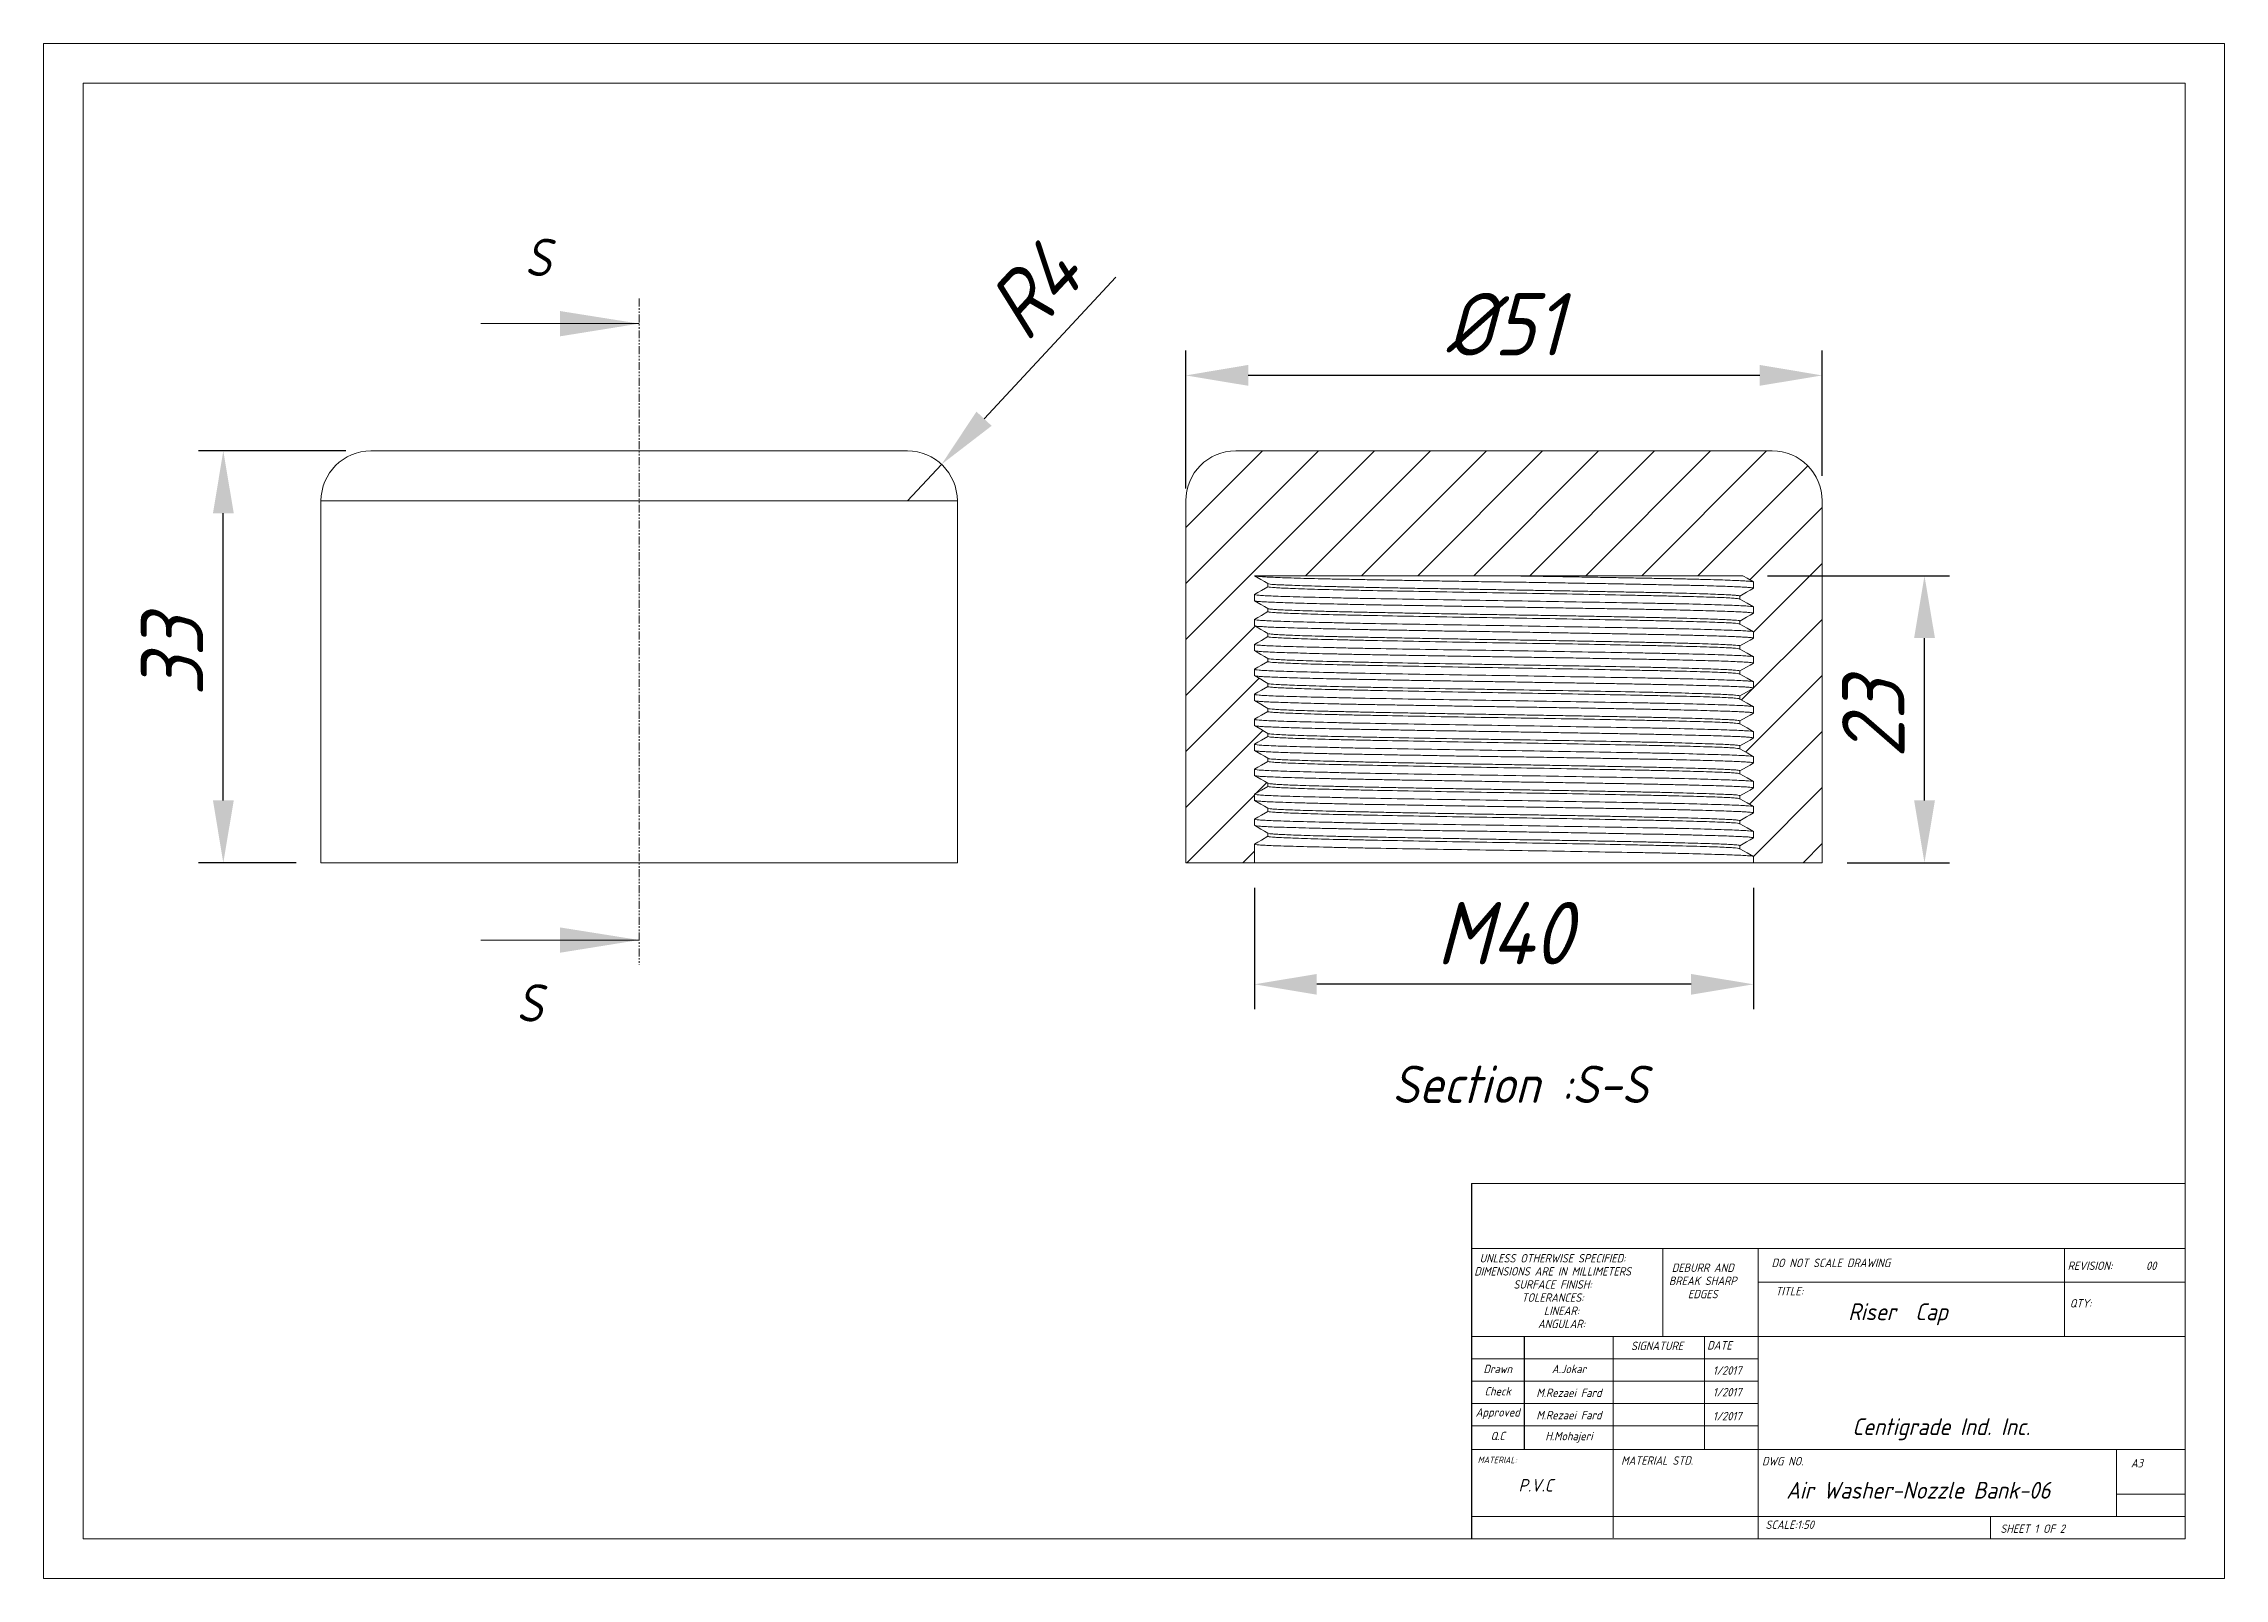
# Model space of a CAD drawing. Header units: millimetres. Extents: x 1190 to 2938, y 540 to 1770.
import ezdxf

# ---------------------------------------------------------------- set-up
doc = ezdxf.new("R2010")
doc.units = ezdxf.units.MM
doc.linetypes.add('SLD-Phantom', pattern=[12.7, 6.35, -1.27, 1.27, -1.27, 1.27, -1.27])
doc.linetypes.add('SLD-Solid', pattern=[0])
doc.styles.add('GENISO', font='geniso.shx', dxfattribs={"oblique": 15})
doc.dimstyles.new('Copy of Scale 1B10', dxfattribs={"dimscale": 20, "dimtxt": 2.5, "dimasz": 2.5, "dimexe": 1, "dimexo": 1, "dimgap": 0.8, "dimtad": 1, "dimdec": 0, "dimlfac": 0.1, "dimzin": 0, "dimtxsty": 'GENISO', "dimcen": 2.5, "dimclrd": 1, "dimclre": 1, "dimclrt": 7, "dimadec": 0, "dimazin": 0, "dimtfac": 1, "dimtdec": 0, "dimtmove": 0, "dimatfit": 3, "dimfxl": 1, "dimtzin": 0, "dimlwd": -1, "dimlwe": -1, "dimarcsym": 0})

msp = doc.modelspace()

# ---------------------------------------------------------------- texts
at = {"color": 7, "attachment_point": 5, "style": 'GENISO'}
for s, insert, char_height in [('S', (1586.2, 1598.5), 30), ('S', (1579.5, 1001.1), 30), ('Section :S-S', (2373.6, 935.9), 30), ('DIMENSIONS ARE IN MILLIMETERS', (2399.7, 786), 6.738), ('UNLESS OTHERWISE SPECIFIED:', (2399.7, 796.5), 6.738), ('DEBURR AND', (2520, 788.9), 6.74), ('DO NOT SCALE DRAWING', (2622.7, 792.8), 6.738), ('REVISION:       00', (2848, 790.5), 6.738), ('SURFACE FINISH:', (2399.7, 775.5), 6.738), ('BREAK SHARP', (2520, 778.4), 6.738), ('EDGES', (2520, 767.8), 6.74), ('TITLE:', (2589.4, 770.1), 6.74), ('TOLERANCES:', (2399.7, 765), 6.738), ('LINEAR:', (2406.8, 754.4), 6.74), ('Riser  Cap', (2676.5, 751.6), 13.48), ('QTY:', (2822.9, 760.4), 6.74), ('ANGULAR:', (2406.8, 743.9), 6.74), ('SIGNATURE', (2483.4, 726.3), 6.74), ('DATE', (2533.4, 726.7), 6.74), ('Drawn', (2355.7, 707.8), 6.74), ('A.Jokar', (2412.8, 707.8), 6.74), ('1/2017', (2539.6, 706.6), 6.74), ('Check', (2355.7, 689.9), 6.74), ('M.Rezaei Fard', (2412.8, 688.7), 6.738), ('1/2017', (2539.6, 689.2), 6.74), ('Approved', (2355.7, 672), 6.74), ('M.Rezaei Fard', (2412.8, 670.8), 6.738), ('1/2017', (2539.6, 670), 6.74), ('Centigrade Ind. Inc.', (2711.1, 659.5), 13.477), ('Q.C', (2355.7, 654.1), 6.74), ('H.Mohajeri', (2412.8, 653), 6.74), ('MATERIAL:', (2355.3, 634.9), 5.23), ('MATERIAL STD.', (2483.4, 634.4), 6.738), ('DWG NO.', (2584.1, 633.9), 6.74), ('A3', (2868, 632.3), 6.74), ('P.V.C', (2386.1, 614.6), 10.11), ('Air Washer-Nozzle Bank-06', (2692.7, 610.6), 13.477), ('SCALE:1:50', (2589.7, 583), 6.74), ('SHEET 1 OF 2', (2784.4, 579.8), 6.738)]:
    msp.add_mtext(s, dxfattribs=dict(at, insert=insert, char_height=char_height))

# ---------------------------------------------------------------- blocks, each defined once
blk = doc.blocks.new('*D7')
at = {"color": 1, "transparency": 16777216}
for p, q in [((1432.6, 1443.4), (1314.3, 1443.4)), ((1334.3, 1163.4), (1334.3, 1393.4)), ((1392.6, 1113.4), (1314.3, 1113.4))]:
    blk.add_line(p, q, dxfattribs=at)
for points in [[(1326, 1393.4), (1342.7, 1393.4), (1334.3, 1443.4)], [(1326, 1163.4), (1342.7, 1163.4), (1334.3, 1113.4)]]:
    blk.add_solid(points, dxfattribs=at)
at = {"layer": 'Defpoints', "color": 0, "transparency": 16777216}
for p in [(1334.3, 1443.4), (1452.6, 1443.4), (1412.6, 1113.4)]:
    blk.add_point(p, dxfattribs=at)
at = {"color": 7, "transparency": 16777216, "insert": (1293.3, 1278.4), "char_height": 50, "attachment_point": 5, "rotation": 90, "style": 'GENISO'}
blk.add_mtext('33', dxfattribs=at)
blk = doc.blocks.new('*D8')
at = {"color": 1, "transparency": 16777216}
for p, q in [((2049.6, 1582.5), (1944, 1469.2)), ((1882.6, 1403.4), (1909.9, 1432.6))]:
    blk.add_line(p, q, dxfattribs=at)
blk.add_solid([(1937.9, 1474.9), (1950.1, 1463.5), (1909.9, 1432.6)], dxfattribs=at)
at = {"layer": 'Defpoints', "color": 0, "transparency": 16777216}
for p in [(1909.9, 1432.6), (1882.6, 1403.4)]:
    blk.add_point(p, dxfattribs=at)
at = {"color": 7, "transparency": 16777216, "insert": (1983.8, 1572.1), "char_height": 50, "attachment_point": 5, "rotation": 47.014, "style": 'GENISO'}
blk.add_mtext('R4', dxfattribs=at)
blk = doc.blocks.new('*D9')
at = {"color": 1, "transparency": 16777216}
for p, q in [((2105.7, 1413.4), (2105.7, 1523.9)), ((2615.7, 1423.4), (2615.7, 1523.9)), ((2565.7, 1503.9), (2155.7, 1503.9))]:
    blk.add_line(p, q, dxfattribs=at)
for points in [[(2155.7, 1512.3), (2155.7, 1495.6), (2105.7, 1503.9)], [(2565.7, 1512.3), (2565.7, 1495.6), (2615.7, 1503.9)]]:
    blk.add_solid(points, dxfattribs=at)
at = {"layer": 'Defpoints', "color": 0, "transparency": 16777216}
for p in [(2105.7, 1503.9), (2615.7, 1403.4), (2105.7, 1393.4)]:
    blk.add_point(p, dxfattribs=at)
at = {"color": 7, "transparency": 16777216, "insert": (2360.7, 1544.9), "char_height": 50, "attachment_point": 5, "style": 'GENISO'}
blk.add_mtext('%%C51', dxfattribs=at)
blk = doc.blocks.new('*D10')
at = {"color": 1, "transparency": 16777216}
for p, q in [((2572, 1343.4), (2717.7, 1343.4)), ((2697.7, 1163.4), (2697.7, 1293.4)), ((2635.7, 1113.4), (2717.7, 1113.4))]:
    blk.add_line(p, q, dxfattribs=at)
for points in [[(2689.4, 1293.4), (2706.1, 1293.4), (2697.7, 1343.4)], [(2689.4, 1163.4), (2706.1, 1163.4), (2697.7, 1113.4)]]:
    blk.add_solid(points, dxfattribs=at)
at = {"layer": 'Defpoints', "color": 0, "transparency": 16777216}
for p in [(2552, 1343.4), (2697.7, 1343.4), (2615.7, 1113.4)]:
    blk.add_point(p, dxfattribs=at)
at = {"color": 7, "transparency": 16777216, "insert": (2656.7, 1228.4), "char_height": 50, "attachment_point": 5, "rotation": 90, "style": 'GENISO'}
blk.add_mtext('23', dxfattribs=at)
blk = doc.blocks.new('*D11')
at = {"color": 1, "transparency": 16777216}
for p, q in [((2160.7, 1093.4), (2160.7, 996)), ((2560.7, 1093.4), (2560.7, 996)), ((2510.7, 1016), (2210.7, 1016))]:
    blk.add_line(p, q, dxfattribs=at)
for points in [[(2210.7, 1024.3), (2210.7, 1007.7), (2160.7, 1016)], [(2510.7, 1024.3), (2510.7, 1007.7), (2560.7, 1016)]]:
    blk.add_solid(points, dxfattribs=at)
at = {"layer": 'Defpoints', "color": 0, "transparency": 16777216}
for p in [(2160.7, 1113.4), (2560.7, 1113.4), (2160.7, 1016)]:
    blk.add_point(p, dxfattribs=at)
at = {"color": 7, "transparency": 16777216, "insert": (2360.7, 1057), "char_height": 50, "attachment_point": 5, "style": 'GENISO'}
blk.add_mtext('M40', dxfattribs=at)

# ---------------------------------------------------------------- dimensions: what is measured, and where the dimension line sits
dim = msp.add_radius_dim(center=(1882.6, 1403.4), mpoint=(1909.9, 1432.6), dimstyle='Copy of Scale 1B10')
dim.commit()
dim.dimension.update_dxf_attribs({"geometry": '*D8', "text_midpoint": (1983.8, 1572.1)})
for base, p1, p2, text, picture, middle in [((2105.7, 1503.9), (2615.7, 1403.4), (2105.7, 1393.4), '%%C<>', '*D9', (2360.7, 1544.9)), ((2160.7, 1016), (2560.7, 1113.4), (2160.7, 1113.4), 'M40', '*D11', (2360.7, 1057))]:
    dim = msp.add_linear_dim(base=base, p1=p1, p2=p2, text=text, dimstyle='Copy of Scale 1B10')
    dim.commit()
    dim.dimension.update_dxf_attribs({"geometry": picture, "text_midpoint": middle})
for base, p1, p2, picture, middle in [((1334.3, 1443.4), (1412.6, 1113.4), (1452.6, 1443.4), '*D7', (1293.3, 1278.4)), ((2697.7, 1343.4), (2615.7, 1113.4), (2552, 1343.4), '*D10', (2656.7, 1228.4))]:
    dim = msp.add_linear_dim(base=base, p1=p1, p2=p2, angle=90, dimstyle='Copy of Scale 1B10')
    dim.commit()
    dim.dimension.update_dxf_attribs({"geometry": picture, "text_midpoint": middle})

# ---------------------------------------------------------------- hatches: boundary and pattern name
at = {"linetype": 'SLD-Solid', "lineweight": 0}
h = msp.add_hatch(dxfattribs=at)
h.set_pattern_fill('ANSI31', color=3, scale=10, style=0)
h.set_pattern_definition([(45, (-1386.306, -44.48), (-22.45064, 22.45064), [])])
edge = h.paths.add_edge_path(flags=0)
edge.add_line((2575.7, 1443.4), (2145.7, 1443.4))
edge.add_arc((2145.7, 1403.4), 40, 90, 180)
edge.add_line((2105.7, 1403.4), (2105.7, 1113.4))
edge.add_line((2105.7, 1113.4), (2160.7, 1113.4))
edge.add_line((2160.7, 1113.4), (2160.7, 1128.4))
edge.add_line((2160.7, 1128.4), (2171.5, 1134.6))
edge.add_line((2171.5, 1134.6), (2171.5, 1137.1))
edge.add_line((2171.5, 1137.1), (2160.7, 1143.4))
edge.add_line((2160.7, 1143.4), (2160.7, 1148.4))
edge.add_line((2160.7, 1148.4), (2171.5, 1154.6))
edge.add_line((2171.5, 1154.6), (2171.5, 1157.1))
edge.add_line((2171.5, 1157.1), (2160.7, 1163.4))
edge.add_line((2160.7, 1163.4), (2160.7, 1168.4))
edge.add_line((2160.7, 1168.4), (2171.5, 1174.6))
edge.add_line((2171.5, 1174.6), (2171.5, 1177.1))
edge.add_line((2171.5, 1177.1), (2160.7, 1183.4))
edge.add_line((2160.7, 1183.4), (2160.7, 1188.4))
edge.add_line((2160.7, 1188.4), (2171.5, 1194.6))
edge.add_line((2171.5, 1194.6), (2171.5, 1197.1))
edge.add_line((2171.5, 1197.1), (2160.7, 1203.4))
edge.add_line((2160.7, 1203.4), (2160.7, 1208.4))
edge.add_line((2160.7, 1208.4), (2171.5, 1214.6))
edge.add_line((2171.5, 1214.6), (2171.5, 1217.1))
edge.add_line((2171.5, 1217.1), (2160.7, 1223.4))
edge.add_line((2160.7, 1223.4), (2160.7, 1228.4))
edge.add_line((2160.7, 1228.4), (2171.5, 1234.6))
edge.add_line((2171.5, 1234.6), (2171.5, 1237.1))
edge.add_line((2171.5, 1237.1), (2160.7, 1243.4))
edge.add_line((2160.7, 1243.4), (2160.7, 1248.4))
edge.add_line((2160.7, 1248.4), (2171.5, 1254.6))
edge.add_line((2171.5, 1254.6), (2171.5, 1257.1))
edge.add_line((2171.5, 1257.1), (2160.7, 1263.4))
edge.add_line((2160.7, 1263.4), (2160.7, 1268.4))
edge.add_line((2160.7, 1268.4), (2171.5, 1274.6))
edge.add_line((2171.5, 1274.6), (2171.5, 1277.1))
edge.add_line((2171.5, 1277.1), (2160.7, 1283.4))
edge.add_line((2160.7, 1283.4), (2160.7, 1288.4))
edge.add_line((2160.7, 1288.4), (2171.5, 1294.6))
edge.add_line((2171.5, 1294.6), (2171.5, 1297.1))
edge.add_line((2171.5, 1297.1), (2160.7, 1303.4))
edge.add_line((2160.7, 1303.4), (2160.7, 1308.4))
edge.add_line((2160.7, 1308.4), (2171.5, 1314.6))
edge.add_line((2171.5, 1314.6), (2171.5, 1317.1))
edge.add_line((2171.5, 1317.1), (2160.7, 1323.4))
edge.add_line((2160.7, 1323.4), (2160.7, 1328.4))
edge.add_line((2160.7, 1328.4), (2171.5, 1334.6))
edge.add_line((2171.5, 1334.6), (2171.5, 1337.1))
edge.add_line((2171.5, 1337.1), (2160.7, 1343.4))
edge.add_line((2160.7, 1343.4), (2552, 1343.4))
edge.add_line((2552, 1343.4), (2560.7, 1338.4))
edge.add_line((2560.7, 1338.4), (2560.7, 1333.4))
edge.add_line((2560.7, 1333.4), (2549.8, 1327.1))
edge.add_line((2549.8, 1327.1), (2549.8, 1324.6))
edge.add_line((2549.8, 1324.6), (2560.7, 1318.4))
edge.add_line((2560.7, 1318.4), (2560.7, 1313.4))
edge.add_line((2560.7, 1313.4), (2549.8, 1307.1))
edge.add_line((2549.8, 1307.1), (2549.8, 1304.6))
edge.add_line((2549.8, 1304.6), (2560.7, 1298.4))
edge.add_line((2560.7, 1298.4), (2560.7, 1293.4))
edge.add_line((2560.7, 1293.4), (2549.8, 1287.1))
edge.add_line((2549.8, 1287.1), (2549.8, 1284.6))
edge.add_line((2549.8, 1284.6), (2560.7, 1278.4))
edge.add_line((2560.7, 1278.4), (2560.7, 1273.4))
edge.add_line((2560.7, 1273.4), (2549.8, 1267.1))
edge.add_line((2549.8, 1267.1), (2549.8, 1264.6))
edge.add_line((2549.8, 1264.6), (2560.7, 1258.4))
edge.add_line((2560.7, 1258.4), (2560.7, 1253.4))
edge.add_line((2560.7, 1253.4), (2549.8, 1247.1))
edge.add_line((2549.8, 1247.1), (2549.8, 1244.6))
edge.add_line((2549.8, 1244.6), (2560.7, 1238.4))
edge.add_line((2560.7, 1238.4), (2560.7, 1233.4))
edge.add_line((2560.7, 1233.4), (2549.8, 1227.1))
edge.add_line((2549.8, 1227.1), (2549.8, 1224.6))
edge.add_line((2549.8, 1224.6), (2560.7, 1218.4))
edge.add_line((2560.7, 1218.4), (2560.7, 1213.4))
edge.add_line((2560.7, 1213.4), (2549.8, 1207.1))
edge.add_line((2549.8, 1207.1), (2549.8, 1204.6))
edge.add_line((2549.8, 1204.6), (2560.7, 1198.4))
edge.add_line((2560.7, 1198.4), (2560.7, 1193.4))
edge.add_line((2560.7, 1193.4), (2549.8, 1187.1))
edge.add_line((2549.8, 1187.1), (2549.8, 1184.6))
edge.add_line((2549.8, 1184.6), (2560.7, 1178.4))
edge.add_line((2560.7, 1178.4), (2560.7, 1173.4))
edge.add_line((2560.7, 1173.4), (2549.8, 1167.1))
edge.add_line((2549.8, 1167.1), (2549.8, 1164.6))
edge.add_line((2549.8, 1164.6), (2560.7, 1158.4))
edge.add_line((2560.7, 1158.4), (2560.7, 1153.4))
edge.add_line((2560.7, 1153.4), (2549.8, 1147.1))
edge.add_line((2549.8, 1147.1), (2549.8, 1144.6))
edge.add_line((2549.8, 1144.6), (2560.7, 1138.4))
edge.add_line((2560.7, 1138.4), (2560.7, 1133.4))
edge.add_line((2560.7, 1133.4), (2549.8, 1127.1))
edge.add_line((2549.8, 1127.1), (2549.8, 1124.6))
edge.add_line((2549.8, 1124.6), (2560.7, 1118.4))
edge.add_line((2560.7, 1118.4), (2560.7, 1113.4))
edge.add_line((2560.7, 1113.4), (2615.7, 1113.4))
edge.add_line((2615.7, 1113.4), (2615.7, 1403.4))
edge.add_arc((2575.7, 1403.4), 40, 0, 90)

# ---------------------------------------------------------------- linework, layer by layer
at = {"color": 3, "linetype": 'SLD-Phantom', "lineweight": 0}
msp.add_line((1667.6, 1565.4), (1667.6, 1031.5), dxfattribs=at)
at = {"color": 3, "linetype": 'SLD-Solid', "lineweight": 0}
for p, q in [((1540.6, 1545.4), (1667.6, 1545.4)), ((1452.6, 1443.4), (1882.6, 1443.4)), ((2145.7, 1443.4), (2575.7, 1443.4)), ((1412.6, 1403.4), (1412.6, 1113.4)), ((1922.6, 1403.4), (1412.6, 1403.4)), ((1922.6, 1113.4), (1922.6, 1403.4)), ((2105.7, 1403.4), (2105.7, 1113.4)), ((2615.7, 1113.4), (2615.7, 1403.4)), ((2552, 1343.4), (2160.7, 1343.4)), ((2160.7, 1323.4), (2160.7, 1328.4)), ((2171.5, 1334.6), (2171.5, 1337.1)), ((2171.8, 1337), (2171.5, 1337.1)), ((2560.7, 1338.4), (2560.7, 1333.4)), ((2171.5, 1314.6), (2171.5, 1317.1)), ((2549.8, 1327.1), (2549.8, 1324.6)), ((2560.7, 1318.4), (2560.7, 1313.4)), ((2160.7, 1303.4), (2160.7, 1308.4)), ((2171.5, 1294.6), (2171.5, 1297.1)), ((2171.7, 1297), (2171.5, 1297.1)), ((2549.8, 1307.1), (2549.8, 1304.6)), ((2560.7, 1298.4), (2560.7, 1293.4)), ((2160.7, 1283.4), (2160.7, 1288.4)), ((2171.5, 1274.6), (2171.5, 1277.1)), ((2171.7, 1277), (2171.5, 1277.1)), ((2549.8, 1287.1), (2549.8, 1284.6)), ((2560.7, 1278.4), (2560.7, 1273.4)), ((2160.7, 1263.4), (2160.7, 1268.4)), ((2549.8, 1267.1), (2549.8, 1264.6)), ((2160.7, 1243.4), (2160.7, 1248.4)), ((2171.5, 1254.6), (2171.5, 1257.1)), ((2171.7, 1257), (2171.5, 1257.1)), ((2549.8, 1247.1), (2549.8, 1244.6)), ((2560.7, 1258.4), (2560.7, 1253.4)), ((2160.7, 1223.4), (2160.7, 1228.4)), ((2171.5, 1234.6), (2171.5, 1237.1)), ((2171.8, 1237), (2171.5, 1237.1)), ((2549.8, 1227.1), (2549.8, 1224.6)), ((2560.7, 1238.4), (2560.7, 1233.4)), ((2160.7, 1203.4), (2160.7, 1208.4)), ((2171.5, 1214.6), (2171.5, 1217.1)), ((2171.7, 1217), (2171.5, 1217.1)), ((2549.8, 1207.1), (2549.8, 1204.6)), ((2560.7, 1218.4), (2560.7, 1213.4)), ((2171.5, 1194.6), (2171.5, 1197.1)), ((2171.7, 1197), (2171.5, 1197.1)), ((2560.7, 1198.4), (2560.7, 1193.4)), ((2160.7, 1183.4), (2160.7, 1188.4)), ((2171.5, 1174.6), (2171.5, 1177.1)), ((2171.7, 1177), (2171.5, 1177.1)), ((2549.8, 1187.1), (2549.8, 1184.6)), ((2560.7, 1178.4), (2560.7, 1173.4)), ((2160.7, 1163.4), (2160.7, 1168.4)), ((2171.5, 1154.6), (2171.5, 1157.1)), ((2171.8, 1157), (2171.5, 1157.1)), ((2549.8, 1167.1), (2549.8, 1164.6)), ((2560.7, 1158.4), (2560.7, 1153.4)), ((2160.7, 1143.4), (2160.7, 1148.4)), ((2171.5, 1134.6), (2171.5, 1137.1)), ((2171.7, 1137), (2171.5, 1137.1)), ((2549.8, 1147.1), (2549.8, 1144.6)), ((2560.7, 1138.4), (2560.7, 1133.4)), ((2160.7, 1113.4), (2160.7, 1128.4)), ((2549.8, 1127.1), (2549.8, 1124.6)), ((1412.6, 1113.4), (1922.6, 1113.4)), ((2105.7, 1113.4), (2160.7, 1113.4)), ((2160.7, 1113.4), (2560.7, 1113.4)), ((2560.7, 1118.4), (2560.7, 1113.4)), ((2560.7, 1113.4), (2615.7, 1113.4)), ((1540.6, 1051.5), (1667.6, 1051.5))]:
    msp.add_line(p, q, dxfattribs=at)
at = {"color": 7, "linetype": 'SLD-Solid', "lineweight": 0}
for p, q in [((2334.6, 856.3), (2906.5, 856.3)), ((2334.6, 804.3), (2906.5, 804.3)), ((2487.9, 804.3), (2487.9, 733.7)), ((2564.5, 804.3), (2564.5, 571.6)), ((2810, 733.7), (2810, 804.3)), ((2906.5, 777.4), (2564.5, 777.4)), ((2906.5, 733.7), (2334.6, 733.7)), ((2448.2, 733.7), (2448.2, 572.6)), ((2521.5, 733.7), (2521.5, 643.2)), ((2564.5, 572.6), (2564.5, 733.7)), ((2564.5, 715.8), (2334.6, 715.8)), ((2564.5, 697.9), (2334.6, 697.9)), ((2564.5, 680), (2334.6, 680)), ((2564.5, 662.1), (2334.6, 662.1)), ((2334.6, 643.2), (2906.5, 643.2)), ((2851.7, 589.5), (2851.7, 643.2)), ((2906.5, 607.4), (2851.7, 607.4)), ((2334.6, 589.5), (2906.5, 589.5)), ((2750.7, 571.6), (2750.7, 589.5))]:
    msp.add_line(p, q, dxfattribs=at)
for p, q in [((2334.6, 856.3), (2334.6, 571.6)), ((2377, 733.7), (2377, 643.2))]:
    msp.add_line(p, q)
for points in [[(1190.3, 540), (1190.3, 1769.8), (2938.1, 1769.8), (2938.1, 540)], [(1221.9, 571.6), (1221.9, 1738.2), (2906.5, 1738.2), (2906.5, 571.6)]]:
    msp.add_lwpolyline(points, close=True, dxfattribs=at)
at = {"color": 3, "linetype": 'SLD-Solid', "lineweight": 0, "flags": 128}
for points in [[(2171.5, 1337.1), (2168.7, 1338.7), (2165.9, 1340.4), (2160.7, 1343.4)], [(2160.7, 1328.4), (2163.5, 1330), (2166.3, 1331.6), (2171.5, 1334.6)], [(2560.7, 1333.4), (2557.9, 1331.7), (2555, 1330.1), (2549.8, 1327.1)], [(2552, 1343.4), (2552.7, 1343), (2555.5, 1341.4), (2560.7, 1338.4)], [(2171.5, 1317.1), (2168.7, 1318.7), (2165.9, 1320.4), (2160.7, 1323.4)], [(2160.7, 1308.4), (2163.5, 1310), (2166.3, 1311.6), (2171.5, 1314.6)], [(2549.8, 1324.6), (2552.7, 1323), (2555.5, 1321.4), (2560.7, 1318.4)], [(2560.7, 1313.4), (2557.9, 1311.7), (2555, 1310.1), (2549.8, 1307.1)], [(2171.5, 1297.1), (2168.7, 1298.7), (2165.9, 1300.4), (2160.7, 1303.4)], [(2160.7, 1288.4), (2163.5, 1290), (2166.3, 1291.6), (2171.5, 1294.6)], [(2549.8, 1304.6), (2552.7, 1303), (2555.5, 1301.4), (2560.7, 1298.4)], [(2560.7, 1293.4), (2557.9, 1291.7), (2555, 1290.1), (2549.8, 1287.1)], [(2171.5, 1277.1), (2168.7, 1278.7), (2165.9, 1280.4), (2160.7, 1283.4)], [(2549.8, 1284.6), (2552.7, 1283), (2555.5, 1281.4), (2560.7, 1278.4)], [(2160.7, 1268.4), (2163.5, 1270), (2166.3, 1271.6), (2171.5, 1274.6)], [(2171.5, 1257.1), (2168.7, 1258.7), (2165.9, 1260.4), (2160.7, 1263.4)], [(2560.7, 1273.4), (2557.9, 1271.7), (2555, 1270.1), (2549.8, 1267.1)], [(2549.8, 1264.6), (2552.7, 1263), (2555.5, 1261.4), (2560.7, 1258.4)], [(2160.7, 1248.4), (2163.5, 1250), (2166.3, 1251.6), (2171.5, 1254.6)], [(2171.5, 1237.1), (2168.7, 1238.7), (2165.9, 1240.4), (2160.7, 1243.4)], [(2560.7, 1253.4), (2557.9, 1251.7), (2555, 1250.1), (2549.8, 1247.1)], [(2549.8, 1244.6), (2552.7, 1243), (2555.5, 1241.4), (2560.7, 1238.4)], [(2160.7, 1228.4), (2163.5, 1230), (2166.3, 1231.6), (2171.5, 1234.6)], [(2560.7, 1233.4), (2557.9, 1231.7), (2555, 1230.1), (2549.8, 1227.1)], [(2549.8, 1224.6), (2552.7, 1223), (2555.5, 1221.4), (2560.7, 1218.4)], [(2171.5, 1217.1), (2168.7, 1218.7), (2165.9, 1220.4), (2160.7, 1223.4)], [(2160.7, 1208.4), (2163.5, 1210), (2166.3, 1211.6), (2171.5, 1214.6)], [(2560.7, 1213.4), (2557.9, 1211.7), (2555, 1210.1), (2549.8, 1207.1)], [(2171.5, 1197.1), (2168.7, 1198.7), (2165.9, 1200.4), (2160.7, 1203.4)], [(2160.7, 1188.4), (2163.5, 1190), (2166.3, 1191.6), (2171.5, 1194.6)], [(2549.8, 1204.6), (2552.7, 1203), (2555.5, 1201.4), (2560.7, 1198.4)], [(2560.7, 1193.4), (2557.9, 1191.7), (2555, 1190.1), (2549.8, 1187.1)], [(2171.5, 1177.1), (2168.7, 1178.7), (2165.9, 1180.4), (2160.7, 1183.4)], [(2160.7, 1168.4), (2163.5, 1170), (2166.3, 1171.6), (2171.5, 1174.6)], [(2549.8, 1184.6), (2552.7, 1183), (2555.5, 1181.4), (2560.7, 1178.4)], [(2560.7, 1173.4), (2557.9, 1171.7), (2555, 1170.1), (2549.8, 1167.1)], [(2171.5, 1157.1), (2168.7, 1158.7), (2165.9, 1160.4), (2160.7, 1163.4)], [(2160.7, 1148.4), (2163.5, 1150), (2166.3, 1151.6), (2171.5, 1154.6)], [(2549.8, 1164.6), (2552.7, 1163), (2555.5, 1161.4), (2560.7, 1158.4)], [(2171.5, 1137.1), (2168.7, 1138.7), (2165.9, 1140.4), (2160.7, 1143.4)], [(2560.7, 1153.4), (2557.9, 1151.7), (2555, 1150.1), (2549.8, 1147.1)], [(2549.8, 1144.6), (2552.7, 1143), (2555.5, 1141.4), (2560.7, 1138.4)], [(2160.7, 1128.4), (2163.5, 1130), (2166.3, 1131.6), (2171.5, 1134.6)], [(2560.7, 1133.4), (2557.9, 1131.7), (2555, 1130.1), (2549.8, 1127.1)], [(2549.8, 1124.6), (2552.7, 1123), (2555.5, 1121.4), (2560.7, 1118.4)]]:
    msp.add_lwpolyline(points, dxfattribs=at)
at = {"color": 3, "linetype": 'SLD-Solid', "lineweight": 0}
for centre, start, end in [((1452.6, 1403.4), 90, 180), ((1882.6, 1403.4), 0, 90), ((2145.7, 1403.4), 90, 180), ((2575.7, 1403.4), 0, 90)]:
    msp.add_arc(centre, 40, start, end, dxfattribs=at)
for points, knots in [([(2560.7, 1318.4), (2560.7, 1318.6), (2559.3, 1318.8), (2555.5, 1319.1), (2553.9, 1319.2), (2550.2, 1319.4), (2548, 1319.5), (2540.5, 1319.8), (2534.3, 1320), (2519.7, 1320.5), (2511.2, 1320.7), (2497.3, 1321), (2492.5, 1321.1), (2482.4, 1321.3), (2477.3, 1321.4), (2461.1, 1321.7), (2449.5, 1321.9), (2425.1, 1322.3), (2412.4, 1322.5), (2386.6, 1323), (2373.5, 1323.2), (2347.8, 1323.6), (2334.7, 1323.8), (2308.9, 1324.2), (2296.2, 1324.4), (2271.8, 1324.8), (2260.2, 1325), (2244.1, 1325.3), (2238.9, 1325.4), (2228.9, 1325.6), (2224, 1325.8), (2210.1, 1326.1), (2201.7, 1326.3), (2187, 1326.7), (2180.8, 1326.9), (2173.3, 1327.2), (2171.2, 1327.3), (2167.4, 1327.5), (2165.8, 1327.6), (2162, 1327.9), (2160.7, 1328.2), (2160.7, 1328.4)], [0, 0, 0, 0, 0.0625, 0.0625, 0.09375, 0.09375, 0.125, 0.125, 0.1875, 0.1875, 0.25, 0.25, 0.28125, 0.28125, 0.3125, 0.3125, 0.375, 0.375, 0.4375, 0.4375, 0.5, 0.5, 0.5625, 0.5625, 0.625, 0.625, 0.6875, 0.6875, 0.71875, 0.71875, 0.75, 0.75, 0.8125, 0.8125, 0.875, 0.875, 0.90625, 0.90625, 0.9375, 0.9375, 1, 1, 1, 1]), ([(2560.7, 1333.4), (2560.5, 1333.4), (2560.3, 1333.6), (2558.4, 1333.9), (2555.3, 1334.1), (2550.5, 1334.4), (2544, 1334.7), (2536, 1335), (2526.4, 1335.3), (2515.5, 1335.6), (2503.3, 1335.8), (2490, 1336.1), (2475.7, 1336.4), (2460.5, 1336.7), (2444.3, 1337), (2427.4, 1337.3), (2409.9, 1337.6), (2392.1, 1337.9), (2374.1, 1338.2), (2356.1, 1338.4), (2338, 1338.7), (2320.1, 1339), (2302.4, 1339.3), (2285.2, 1339.6), (2268.6, 1339.9), (2252.9, 1340.2), (2238.2, 1340.5), (2224.4, 1340.7), (2211.6, 1341), (2200.1, 1341.3), (2189.8, 1341.6), (2181, 1341.9), (2173.8, 1342.2), (2168, 1342.5), (2163.8, 1342.8), (2161.4, 1343), (2161.1, 1343.2), (2160.9, 1343.3)], [0, 0, 0, 0, 0.025161, 0.050245, 0.075176, 0.10399, 0.132875, 0.162042, 0.191375, 0.220751, 0.250048, 0.279145, 0.307941, 0.336851, 0.366034, 0.395374, 0.424748, 0.454035, 0.483113, 0.511894, 0.540828, 0.570027, 0.599374, 0.628746, 0.65802, 0.687078, 0.715848, 0.744806, 0.774021, 0.803373, 0.832742, 0.862005, 0.891042, 0.920223, 0.94963, 0.979289, 1, 1, 1, 1]), ([(2549.8, 1324.6), (2549.8, 1324.8), (2548.6, 1325), (2545, 1325.4), (2543.5, 1325.5), (2539.9, 1325.7), (2537.9, 1325.8), (2530.8, 1326.1), (2524.9, 1326.3), (2511.1, 1326.7), (2503.1, 1326.9), (2489.9, 1327.2), (2485.3, 1327.3), (2475.8, 1327.5), (2470.9, 1327.6), (2455.7, 1327.9), (2444.7, 1328.1), (2421.7, 1328.6), (2409.6, 1328.8), (2385.2, 1329.2), (2372.8, 1329.4), (2348.5, 1329.8), (2336.1, 1330), (2311.7, 1330.4), (2299.7, 1330.7), (2276.7, 1331.1), (2265.7, 1331.3), (2250.4, 1331.6), (2245.5, 1331.7), (2236, 1331.9), (2231.4, 1332), (2218.2, 1332.3), (2210.3, 1332.5), (2196.4, 1333), (2190.5, 1333.2), (2183.5, 1333.5), (2181.4, 1333.6), (2177.9, 1333.8), (2176.4, 1333.9), (2172.7, 1334.2), (2171.5, 1334.4), (2171.5, 1334.6)], [0, 0, 0, 0, 0.0625, 0.0625, 0.09375, 0.09375, 0.125, 0.125, 0.1875, 0.1875, 0.25, 0.25, 0.28125, 0.28125, 0.3125, 0.3125, 0.375, 0.375, 0.4375, 0.4375, 0.5, 0.5, 0.5625, 0.5625, 0.625, 0.625, 0.6875, 0.6875, 0.71875, 0.71875, 0.75, 0.75, 0.8125, 0.8125, 0.875, 0.875, 0.90625, 0.90625, 0.9375, 0.9375, 1, 1, 1, 1]), ([(2549.8, 1327.1), (2549.7, 1327.2), (2549.5, 1327.4), (2547.7, 1327.6), (2544.7, 1327.9), (2540.3, 1328.1), (2534.1, 1328.4), (2526.5, 1328.7), (2517.5, 1329), (2507.1, 1329.3), (2495.6, 1329.6), (2483, 1329.9), (2469.5, 1330.2), (2455.1, 1330.4), (2439.8, 1330.7), (2423.8, 1331), (2407.3, 1331.3), (2390.4, 1331.6), (2373.4, 1331.9), (2356.3, 1332.2), (2339.3, 1332.5), (2322.3, 1332.8), (2305.5, 1333.1), (2289.2, 1333.3), (2273.6, 1333.6), (2258.8, 1333.9), (2244.8, 1334.2), (2231.8, 1334.5), (2219.7, 1334.8), (2208.8, 1335.1), (2199.1, 1335.4), (2190.8, 1335.7), (2183.9, 1336), (2178.4, 1336.2), (2174.5, 1336.5), (2172.5, 1336.7), (2172.2, 1336.8), (2172.2, 1336.9)], [0, 0, 0, 0, 0.0255716, 0.051065, 0.0764034, 0.1056882, 0.1350448, 0.1646883, 0.1944996, 0.2243551, 0.2541305, 0.2837031, 0.3129691, 0.3423509, 0.3720112, 0.40183, 0.4316839, 0.4614483, 0.4910011, 0.5202521, 0.5496587, 0.5793349, 0.6091606, 0.6390121, 0.6687649, 0.6982972, 0.7275373, 0.7569679, 0.7866594, 0.8164913, 0.8463397, 0.8760803, 0.9055915, 0.9352487, 0.965136, 0.9952792, 1, 1, 1, 1]), ([(2560.5, 1338.5), (2560.4, 1338.5), (2560.2, 1338.6), (2558.5, 1338.9), (2555.8, 1339.1), (2551.6, 1339.3), (2545.8, 1339.6), (2538.2, 1339.9), (2529, 1340.2), (2518.4, 1340.5), (2506.5, 1340.8), (2493.5, 1341.1), (2479.5, 1341.3), (2464.5, 1341.6), (2448.6, 1341.9), (2431.8, 1342.2), (2414.5, 1342.5), (2396.7, 1342.8), (2378.7, 1343.1), (2366.7, 1343.3), (2360.7, 1343.4)], [0, 0, 0, 0, 0.030944, 0.079909, 0.128596, 0.176871, 0.234996, 0.293731, 0.352861, 0.412142, 0.471327, 0.530171, 0.588438, 0.646604, 0.705376, 0.764526, 0.823808, 0.882976, 0.941785, 1, 1, 1, 1]), ([(2560.7, 1313.4), (2560.5, 1313.5), (2560.3, 1313.6), (2558, 1313.9), (2554.5, 1314.2), (2549.7, 1314.4), (2543.5, 1314.7), (2536, 1315), (2527.4, 1315.2), (2517.8, 1315.5), (2507.5, 1315.8), (2496.2, 1316), (2484.3, 1316.3), (2471.5, 1316.5), (2457.3, 1316.8), (2441.4, 1317), (2423.9, 1317.3), (2405.9, 1317.6), (2388.4, 1317.9), (2371.8, 1318.2), (2356.1, 1318.4), (2340.4, 1318.7), (2324.8, 1318.9), (2309.2, 1319.2), (2293.1, 1319.5), (2276.6, 1319.7), (2260.1, 1320), (2244.5, 1320.3), (2230.7, 1320.6), (2218.4, 1320.9), (2207.7, 1321.1), (2197.9, 1321.4), (2189.2, 1321.6), (2181.5, 1321.9), (2174.7, 1322.2), (2168.8, 1322.4), (2164.4, 1322.7), (2161.6, 1323), (2161.1, 1323.2), (2160.9, 1323.3)], [0, 0, 0, 0, 0.0272371, 0.0543767, 0.0813232, 0.10801, 0.1348348, 0.1618959, 0.1890995, 0.2146926, 0.2402449, 0.265676, 0.2909081, 0.3159523, 0.3411974, 0.3711918, 0.4013284, 0.4314751, 0.4614996, 0.4867855, 0.5118413, 0.5370294, 0.5624304, 0.5879667, 0.6135584, 0.6436778, 0.67363, 0.7032878, 0.7328736, 0.7582312, 0.7837427, 0.8093286, 0.834908, 0.8604, 0.8857255, 0.9152782, 0.9449836, 0.9749663, 1, 1, 1, 1]), ([(2171.7, 1317), (2171.6, 1317), (2171.5, 1317.1), (2171.5, 1317.1), (2171.5, 1317.1)], [0, 0, 0, 0, 0.584799, 1, 1, 1, 1]), ([(2549.8, 1304.6), (2549.8, 1304.8), (2548.6, 1305), (2545, 1305.4), (2543.5, 1305.5), (2539.9, 1305.7), (2537.9, 1305.8), (2530.8, 1306.1), (2524.9, 1306.3), (2511.1, 1306.7), (2503.1, 1306.9), (2489.9, 1307.2), (2485.3, 1307.3), (2475.8, 1307.5), (2470.9, 1307.6), (2455.7, 1307.9), (2444.7, 1308.1), (2421.7, 1308.6), (2409.6, 1308.8), (2385.2, 1309.2), (2372.8, 1309.4), (2348.5, 1309.8), (2336.1, 1310), (2311.7, 1310.4), (2299.7, 1310.7), (2276.7, 1311.1), (2265.7, 1311.3), (2250.4, 1311.6), (2245.5, 1311.7), (2236, 1311.9), (2231.4, 1312), (2218.2, 1312.3), (2210.3, 1312.5), (2196.4, 1313), (2190.5, 1313.2), (2183.5, 1313.5), (2181.4, 1313.6), (2177.9, 1313.8), (2176.4, 1313.9), (2172.7, 1314.2), (2171.5, 1314.4), (2171.5, 1314.6)], [0, 0, 0, 0, 0.0625, 0.0625, 0.09375, 0.09375, 0.125, 0.125, 0.1875, 0.1875, 0.25, 0.25, 0.28125, 0.28125, 0.3125, 0.3125, 0.375, 0.375, 0.4375, 0.4375, 0.5, 0.5, 0.5625, 0.5625, 0.625, 0.625, 0.6875, 0.6875, 0.71875, 0.71875, 0.75, 0.75, 0.8125, 0.8125, 0.875, 0.875, 0.90625, 0.90625, 0.9375, 0.9375, 1, 1, 1, 1]), ([(2549.8, 1307.1), (2549.7, 1307.2), (2549.4, 1307.4), (2547.3, 1307.7), (2544, 1307.9), (2539.4, 1308.2), (2533.6, 1308.4), (2526.5, 1308.7), (2517.8, 1309), (2507.5, 1309.3), (2495.4, 1309.6), (2482.2, 1309.9), (2468, 1310.2), (2453, 1310.5), (2437.1, 1310.8), (2420.5, 1311.1), (2403.4, 1311.4), (2385.9, 1311.7), (2368.2, 1312), (2350.4, 1312.3), (2332.6, 1312.6), (2314.9, 1312.9), (2297.7, 1313.2), (2281.2, 1313.5), (2265.5, 1313.8), (2250.8, 1314.1), (2236.9, 1314.4), (2224, 1314.7), (2212.1, 1315), (2201.6, 1315.3), (2192.5, 1315.6), (2185.1, 1315.9), (2179.2, 1316.2), (2175, 1316.5), (2172.6, 1316.7), (2172.2, 1316.9), (2172.1, 1316.9)], [0, 0, 0, 0, 0.0275965, 0.0550942, 0.0823962, 0.1094351, 0.1366138, 0.164032, 0.1915946, 0.2227055, 0.2537335, 0.2845389, 0.3150217, 0.3456817, 0.3760719, 0.4066061, 0.4371505, 0.4675713, 0.4982824, 0.5287477, 0.559508, 0.5905113, 0.6216188, 0.6521356, 0.682483, 0.7125321, 0.7425082, 0.7733566, 0.8044064, 0.8355175, 0.8665483, 0.8973591, 0.9273017, 0.9573991, 0.9877774, 1, 1, 1, 1]), ([(2560.7, 1298.4), (2560.7, 1298.6), (2559.3, 1298.8), (2555.5, 1299.1), (2553.9, 1299.2), (2550.2, 1299.4), (2548, 1299.5), (2540.5, 1299.8), (2534.3, 1300), (2519.7, 1300.5), (2511.2, 1300.7), (2497.3, 1301), (2492.5, 1301.1), (2482.4, 1301.3), (2477.3, 1301.4), (2461.1, 1301.7), (2449.5, 1301.9), (2425.1, 1302.3), (2412.4, 1302.5), (2386.6, 1303), (2373.5, 1303.2), (2347.8, 1303.6), (2334.7, 1303.8), (2308.9, 1304.2), (2296.2, 1304.4), (2271.8, 1304.8), (2260.2, 1305), (2244.1, 1305.3), (2238.9, 1305.4), (2228.9, 1305.6), (2224, 1305.8), (2210.1, 1306.1), (2201.7, 1306.3), (2187, 1306.7), (2180.8, 1306.9), (2173.3, 1307.2), (2171.2, 1307.3), (2167.4, 1307.5), (2165.8, 1307.6), (2162, 1307.9), (2160.7, 1308.2), (2160.7, 1308.4)], [0, 0, 0, 0, 0.0625, 0.0625, 0.09375, 0.09375, 0.125, 0.125, 0.1875, 0.1875, 0.25, 0.25, 0.28125, 0.28125, 0.3125, 0.3125, 0.375, 0.375, 0.4375, 0.4375, 0.5, 0.5, 0.5625, 0.5625, 0.625, 0.625, 0.6875, 0.6875, 0.71875, 0.71875, 0.75, 0.75, 0.8125, 0.8125, 0.875, 0.875, 0.90625, 0.90625, 0.9375, 0.9375, 1, 1, 1, 1]), ([(2560.7, 1293.4), (2560.6, 1293.4), (2560.5, 1293.5), (2559.6, 1293.7), (2557.7, 1293.9), (2554.3, 1294.2), (2549.7, 1294.4), (2544, 1294.7), (2537.1, 1294.9), (2528.5, 1295.2), (2518.2, 1295.5), (2505.9, 1295.8), (2492.5, 1296.1), (2478.7, 1296.4), (2464.9, 1296.6), (2451.1, 1296.9), (2436.7, 1297.1), (2421.7, 1297.4), (2406.3, 1297.6), (2389.8, 1297.9), (2372.3, 1298.2), (2353.8, 1298.5), (2335.3, 1298.8), (2317.8, 1299), (2301.5, 1299.3), (2286.5, 1299.6), (2272, 1299.8), (2258.1, 1300.1), (2245, 1300.3), (2231.8, 1300.6), (2218.7, 1300.9), (2206.2, 1301.2), (2194.9, 1301.5), (2185.5, 1301.8), (2177.7, 1302), (2171.6, 1302.3), (2166.8, 1302.6), (2163.3, 1302.8), (2161.3, 1303.1), (2161, 1303.2), (2160.9, 1303.3)], [0, 0, 0, 0, 0.015898, 0.031776, 0.057246, 0.082537, 0.107596, 0.132778, 0.158174, 0.183708, 0.213866, 0.24397, 0.273891, 0.303502, 0.328622, 0.353974, 0.379483, 0.405068, 0.430648, 0.456143, 0.485971, 0.515505, 0.545253, 0.575263, 0.600837, 0.626425, 0.651948, 0.677324, 0.702477, 0.727553, 0.757406, 0.787476, 0.817633, 0.847744, 0.874707, 0.901435, 0.92803, 0.954885, 0.981931, 1, 1, 1, 1]), ([(2549.8, 1284.6), (2549.8, 1284.8), (2548.6, 1285), (2545, 1285.4), (2543.5, 1285.5), (2539.9, 1285.7), (2537.9, 1285.8), (2530.8, 1286.1), (2524.9, 1286.3), (2511.1, 1286.7), (2503.1, 1286.9), (2489.9, 1287.2), (2485.3, 1287.3), (2475.8, 1287.5), (2470.9, 1287.6), (2455.7, 1287.9), (2444.7, 1288.1), (2421.7, 1288.6), (2409.6, 1288.8), (2385.2, 1289.2), (2372.8, 1289.4), (2348.5, 1289.8), (2336.1, 1290), (2311.7, 1290.4), (2299.7, 1290.7), (2276.7, 1291.1), (2265.7, 1291.3), (2250.4, 1291.6), (2245.5, 1291.7), (2236, 1291.9), (2231.4, 1292), (2218.2, 1292.3), (2210.3, 1292.5), (2196.4, 1293), (2190.5, 1293.2), (2183.5, 1293.5), (2181.4, 1293.6), (2177.9, 1293.8), (2176.4, 1293.9), (2172.7, 1294.2), (2171.5, 1294.4), (2171.5, 1294.6)], [0, 0, 0, 0, 0.0625, 0.0625, 0.09375, 0.09375, 0.125, 0.125, 0.1875, 0.1875, 0.25, 0.25, 0.28125, 0.28125, 0.3125, 0.3125, 0.375, 0.375, 0.4375, 0.4375, 0.5, 0.5, 0.5625, 0.5625, 0.625, 0.625, 0.6875, 0.6875, 0.71875, 0.71875, 0.75, 0.75, 0.8125, 0.8125, 0.875, 0.875, 0.90625, 0.90625, 0.9375, 0.9375, 1, 1, 1, 1]), ([(2549.8, 1287.1), (2549.8, 1287.2), (2549.7, 1287.3), (2548.8, 1287.5), (2546.6, 1287.7), (2542.3, 1288), (2536.5, 1288.3), (2529, 1288.6), (2520, 1288.9), (2509.7, 1289.2), (2498.1, 1289.5), (2485.4, 1289.8), (2471.6, 1290.1), (2456.7, 1290.4), (2440.8, 1290.7), (2424.1, 1291), (2406.8, 1291.3), (2389.3, 1291.6), (2371.7, 1291.9), (2354.2, 1292.2), (2336.7, 1292.5), (2319.2, 1292.8), (2301.8, 1293.1), (2284.9, 1293.4), (2268.8, 1293.7), (2253.6, 1294), (2239.5, 1294.3), (2226.4, 1294.6), (2214.5, 1294.9), (2203.9, 1295.2), (2194.9, 1295.5), (2187.6, 1295.8), (2181.8, 1296.1), (2177.2, 1296.3), (2174.1, 1296.6), (2172.4, 1296.8), (2172.2, 1296.8), (2172.2, 1296.8)], [0, 0, 0, 0, 0.01618, 0.03234, 0.063423, 0.094222, 0.124841, 0.155783, 0.186949, 0.217642, 0.248281, 0.278732, 0.308868, 0.339574, 0.370599, 0.401805, 0.433053, 0.464199, 0.494556, 0.524614, 0.55489, 0.585431, 0.616666, 0.647897, 0.678985, 0.70979, 0.740406, 0.770788, 0.801391, 0.832083, 0.862729, 0.89017, 0.917372, 0.944439, 0.97177, 0.999296, 1, 1, 1, 1]), ([(2560.7, 1278.4), (2560.7, 1278.6), (2559.3, 1278.8), (2555.5, 1279.1), (2553.9, 1279.2), (2550.2, 1279.4), (2548, 1279.5), (2540.5, 1279.8), (2534.3, 1280), (2519.7, 1280.5), (2511.2, 1280.7), (2497.3, 1281), (2492.5, 1281.1), (2482.4, 1281.3), (2477.3, 1281.4), (2461.1, 1281.7), (2449.5, 1281.9), (2425.1, 1282.3), (2412.4, 1282.5), (2386.6, 1283), (2373.5, 1283.2), (2347.8, 1283.6), (2334.7, 1283.8), (2308.9, 1284.2), (2296.2, 1284.4), (2271.8, 1284.8), (2260.2, 1285), (2244.1, 1285.3), (2238.9, 1285.4), (2228.9, 1285.6), (2224, 1285.8), (2210.1, 1286.1), (2201.7, 1286.3), (2187, 1286.7), (2180.8, 1286.9), (2173.3, 1287.2), (2171.2, 1287.3), (2167.4, 1287.5), (2165.8, 1287.6), (2162, 1287.9), (2160.7, 1288.2), (2160.7, 1288.4)], [0, 0, 0, 0, 0.0625, 0.0625, 0.09375, 0.09375, 0.125, 0.125, 0.1875, 0.1875, 0.25, 0.25, 0.28125, 0.28125, 0.3125, 0.3125, 0.375, 0.375, 0.4375, 0.4375, 0.5, 0.5, 0.5625, 0.5625, 0.625, 0.625, 0.6875, 0.6875, 0.71875, 0.71875, 0.75, 0.75, 0.8125, 0.8125, 0.875, 0.875, 0.90625, 0.90625, 0.9375, 0.9375, 1, 1, 1, 1]), ([(2560.7, 1273.4), (2560.5, 1273.5), (2560.2, 1273.7), (2557.6, 1274), (2553.5, 1274.2), (2547.9, 1274.5), (2541, 1274.8), (2533.2, 1275.1), (2524.5, 1275.3), (2514.9, 1275.6), (2504.3, 1275.8), (2492.8, 1276.1), (2479.9, 1276.3), (2465.3, 1276.6), (2449, 1276.9), (2431.9, 1277.2), (2414.9, 1277.5), (2398.5, 1277.8), (2382.9, 1278), (2367.2, 1278.3), (2351.5, 1278.5), (2335.8, 1278.8), (2319.3, 1279), (2302, 1279.3), (2284.3, 1279.6), (2267.4, 1279.9), (2252.2, 1280.2), (2238.6, 1280.4), (2226.5, 1280.7), (2215.2, 1280.9), (2204.8, 1281.2), (2195.3, 1281.5), (2186.3, 1281.7), (2178.3, 1282), (2171.4, 1282.3), (2166.2, 1282.6), (2162.9, 1282.9), (2161.2, 1283.1), (2161, 1283.2), (2160.9, 1283.3)], [0, 0, 0, 0, 0.029389, 0.058656, 0.08768, 0.116468, 0.145517, 0.170992, 0.196565, 0.222155, 0.24768, 0.273061, 0.298221, 0.327794, 0.357682, 0.387771, 0.41793, 0.443477, 0.4689, 0.494118, 0.519164, 0.544422, 0.569871, 0.599999, 0.630151, 0.660194, 0.69, 0.71505, 0.740252, 0.765663, 0.791205, 0.816797, 0.842359, 0.872335, 0.902029, 0.931589, 0.961463, 0.985235, 1, 1, 1, 1]), ([(2549.8, 1267.1), (2549.8, 1267.3), (2548.7, 1267.5), (2545.2, 1267.8), (2543.7, 1267.9), (2540.4, 1268.1), (2538.4, 1268.2), (2531.7, 1268.5), (2526.1, 1268.7), (2512.8, 1269.1), (2505.2, 1269.4), (2492.5, 1269.7), (2488.1, 1269.8), (2479, 1270), (2474.3, 1270.1), (2459.6, 1270.4), (2449.1, 1270.6), (2426.9, 1271), (2415.3, 1271.2), (2391.6, 1271.6), (2379.5, 1271.8), (2361.6, 1272.1), (2355.6, 1272.2), (2343.6, 1272.4), (2337.6, 1272.5), (2319.7, 1272.8), (2307.8, 1273), (2284.9, 1273.4), (2273.8, 1273.6), (2258.3, 1273.9), (2253.4, 1274), (2243.8, 1274.2), (2239.1, 1274.3), (2225.6, 1274.6), (2217.3, 1274.8), (2202.6, 1275.3), (2196.2, 1275.5), (2188.2, 1275.8), (2185.8, 1275.9), (2181.5, 1276.1), (2179.7, 1276.2), (2175, 1276.5), (2172.9, 1276.7), (2172, 1276.9)], [0, 0, 0, 0, 0.0625, 0.0625, 0.09375, 0.09375, 0.125, 0.125, 0.1875, 0.1875, 0.25, 0.25, 0.28125, 0.28125, 0.3125, 0.3125, 0.375, 0.375, 0.4375, 0.4375, 0.5, 0.5, 0.53125, 0.53125, 0.5625, 0.5625, 0.625, 0.625, 0.6875, 0.6875, 0.71875, 0.71875, 0.75, 0.75, 0.8125, 0.8125, 0.875, 0.875, 0.90625, 0.90625, 0.9375, 0.9375, 1, 1, 1, 1]), ([(2560.7, 1258.4), (2560.7, 1258.6), (2559.3, 1258.8), (2555.5, 1259.1), (2553.9, 1259.2), (2550.2, 1259.4), (2548, 1259.5), (2540.5, 1259.8), (2534.3, 1260), (2519.7, 1260.5), (2511.2, 1260.7), (2497.3, 1261), (2492.5, 1261.1), (2482.4, 1261.3), (2477.3, 1261.4), (2461.1, 1261.7), (2449.5, 1261.9), (2425.1, 1262.3), (2412.4, 1262.5), (2386.6, 1263), (2373.5, 1263.2), (2347.8, 1263.6), (2334.7, 1263.8), (2308.9, 1264.2), (2296.2, 1264.4), (2271.8, 1264.8), (2260.2, 1265), (2244.1, 1265.3), (2238.9, 1265.4), (2228.9, 1265.6), (2224, 1265.8), (2210.1, 1266.1), (2201.7, 1266.3), (2187, 1266.7), (2180.8, 1266.9), (2173.3, 1267.2), (2171.2, 1267.3), (2167.4, 1267.5), (2165.8, 1267.6), (2162, 1267.9), (2160.7, 1268.2), (2160.7, 1268.4)], [0, 0, 0, 0, 0.0625, 0.0625, 0.09375, 0.09375, 0.125, 0.125, 0.1875, 0.1875, 0.25, 0.25, 0.28125, 0.28125, 0.3125, 0.3125, 0.375, 0.375, 0.4375, 0.4375, 0.5, 0.5, 0.5625, 0.5625, 0.625, 0.625, 0.6875, 0.6875, 0.71875, 0.71875, 0.75, 0.75, 0.8125, 0.8125, 0.875, 0.875, 0.90625, 0.90625, 0.9375, 0.9375, 1, 1, 1, 1]), ([(2560.7, 1253.4), (2560.5, 1253.5), (2560.3, 1253.6), (2558.2, 1253.9), (2554.9, 1254.2), (2550.3, 1254.4), (2544.6, 1254.7), (2537.6, 1254.9), (2529.5, 1255.2), (2520.2, 1255.4), (2509.9, 1255.7), (2498.6, 1256), (2486.5, 1256.2), (2473.7, 1256.5), (2460.1, 1256.7), (2445.8, 1257), (2430.8, 1257.2), (2415.4, 1257.5), (2399.6, 1257.7), (2383.6, 1258), (2367.6, 1258.3), (2351.6, 1258.5), (2335.6, 1258.8), (2319.7, 1259), (2303.9, 1259.3), (2288.5, 1259.5), (2273.7, 1259.8), (2259.4, 1260.1), (2245.9, 1260.3), (2233.2, 1260.6), (2221.2, 1260.8), (2210.1, 1261.1), (2199.9, 1261.3), (2190.7, 1261.6), (2182.7, 1261.9), (2175.9, 1262.1), (2170.3, 1262.4), (2166, 1262.6), (2162.9, 1262.9), (2161.2, 1263.1), (2161, 1263.2), (2160.9, 1263.3)], [0, 0, 0, 0, 0.026481, 0.052872, 0.079086, 0.104676, 0.130343, 0.156241, 0.182288, 0.2084, 0.234489, 0.260472, 0.286263, 0.311824, 0.337546, 0.363482, 0.389549, 0.415663, 0.441738, 0.467687, 0.493428, 0.518985, 0.544758, 0.570728, 0.596813, 0.622925, 0.648981, 0.674893, 0.700581, 0.726158, 0.751979, 0.77798, 0.804077, 0.830185, 0.856217, 0.88209, 0.907721, 0.933342, 0.959207, 0.985235, 1, 1, 1, 1]), ([(2549.8, 1264.6), (2549.8, 1264.8), (2548.6, 1265), (2545, 1265.4), (2543.5, 1265.5), (2539.9, 1265.7), (2537.9, 1265.8), (2530.8, 1266.1), (2524.9, 1266.3), (2511.1, 1266.7), (2503.1, 1266.9), (2489.9, 1267.2), (2485.3, 1267.3), (2475.8, 1267.5), (2470.9, 1267.6), (2455.7, 1267.9), (2444.7, 1268.1), (2421.7, 1268.6), (2409.6, 1268.8), (2385.2, 1269.2), (2372.8, 1269.4), (2348.5, 1269.8), (2336.1, 1270), (2311.7, 1270.4), (2299.7, 1270.7), (2276.7, 1271.1), (2265.7, 1271.3), (2250.4, 1271.6), (2245.5, 1271.7), (2236, 1271.9), (2231.4, 1272), (2218.2, 1272.3), (2210.3, 1272.5), (2196.4, 1273), (2190.5, 1273.2), (2183.5, 1273.5), (2181.4, 1273.6), (2177.9, 1273.8), (2176.4, 1273.9), (2172.7, 1274.2), (2171.5, 1274.4), (2171.5, 1274.6)], [0, 0, 0, 0, 0.0625, 0.0625, 0.09375, 0.09375, 0.125, 0.125, 0.1875, 0.1875, 0.25, 0.25, 0.28125, 0.28125, 0.3125, 0.3125, 0.375, 0.375, 0.4375, 0.4375, 0.5, 0.5, 0.5625, 0.5625, 0.625, 0.625, 0.6875, 0.6875, 0.71875, 0.71875, 0.75, 0.75, 0.8125, 0.8125, 0.875, 0.875, 0.90625, 0.90625, 0.9375, 0.9375, 1, 1, 1, 1]), ([(2560.7, 1238.4), (2560.7, 1238.6), (2559.3, 1238.8), (2555.5, 1239.1), (2553.9, 1239.2), (2550.2, 1239.4), (2548, 1239.5), (2540.5, 1239.8), (2534.3, 1240), (2519.7, 1240.4), (2511.2, 1240.7), (2497.3, 1241), (2492.5, 1241.1), (2482.4, 1241.3), (2477.3, 1241.4), (2461.1, 1241.7), (2449.5, 1241.9), (2425.1, 1242.3), (2412.4, 1242.5), (2386.6, 1243), (2373.5, 1243.2), (2347.8, 1243.6), (2334.7, 1243.8), (2308.9, 1244.2), (2296.2, 1244.4), (2271.8, 1244.8), (2260.2, 1245), (2244.1, 1245.3), (2238.9, 1245.4), (2228.9, 1245.6), (2224, 1245.8), (2210.1, 1246.1), (2201.7, 1246.3), (2187, 1246.7), (2180.8, 1246.9), (2173.3, 1247.2), (2171.2, 1247.3), (2167.4, 1247.5), (2165.8, 1247.6), (2162, 1247.9), (2160.7, 1248.2), (2160.7, 1248.4)], [0, 0, 0, 0, 0.0625, 0.0625, 0.09375, 0.09375, 0.125, 0.125, 0.1875, 0.1875, 0.25, 0.25, 0.28125, 0.28125, 0.3125, 0.3125, 0.375, 0.375, 0.4375, 0.4375, 0.5, 0.5, 0.5625, 0.5625, 0.625, 0.625, 0.6875, 0.6875, 0.71875, 0.71875, 0.75, 0.75, 0.8125, 0.8125, 0.875, 0.875, 0.90625, 0.90625, 0.9375, 0.9375, 1, 1, 1, 1]), ([(2560.7, 1233.4), (2560.5, 1233.5), (2560.3, 1233.6), (2558.3, 1233.9), (2555.1, 1234.1), (2550.8, 1234.4), (2545.1, 1234.6), (2538.3, 1234.9), (2530.2, 1235.1), (2521.1, 1235.4), (2510.8, 1235.7), (2499.6, 1235.9), (2487.6, 1236.2), (2474.8, 1236.4), (2461.3, 1236.7), (2447, 1236.9), (2432.1, 1237.2), (2416.7, 1237.5), (2401, 1237.7), (2385, 1238), (2369, 1238.2), (2353, 1238.5), (2337, 1238.7), (2321.1, 1239), (2305.3, 1239.3), (2289.9, 1239.5), (2274.9, 1239.8), (2260.6, 1240), (2247.1, 1240.3), (2234.3, 1240.5), (2222.2, 1240.8), (2211, 1241), (2200.7, 1241.3), (2191.5, 1241.6), (2183.4, 1241.8), (2176.5, 1242.1), (2170.8, 1242.3), (2166.3, 1242.6), (2163.1, 1242.8), (2161.2, 1243.1), (2161, 1243.2), (2160.9, 1243.3)], [0, 0, 0, 0, 0.02582, 0.0515569, 0.0771291, 0.1024593, 0.1281023, 0.1539834, 0.1800209, 0.2061301, 0.2322251, 0.2582201, 0.2840314, 0.3096018, 0.3353011, 0.3612216, 0.3872811, 0.4133946, 0.4394757, 0.4654392, 0.4912018, 0.5167574, 0.5425095, 0.568466, 0.5945438, 0.6206576, 0.6467212, 0.6726495, 0.6983601, 0.7239254, 0.7497268, 0.7757156, 0.801808, 0.8279184, 0.8539608, 0.8798504, 0.9055054, 0.931105, 0.9569523, 0.9829697, 1, 1, 1, 1]), ([(2549.8, 1244.6), (2549.8, 1244.8), (2548.6, 1245), (2545, 1245.4), (2543.5, 1245.5), (2539.9, 1245.7), (2537.9, 1245.8), (2530.8, 1246.1), (2524.9, 1246.3), (2511.1, 1246.7), (2503.1, 1246.9), (2489.9, 1247.2), (2485.3, 1247.3), (2475.8, 1247.5), (2470.9, 1247.6), (2455.7, 1247.9), (2444.7, 1248.1), (2421.7, 1248.6), (2409.6, 1248.8), (2385.2, 1249.2), (2372.8, 1249.4), (2348.5, 1249.8), (2336.1, 1250), (2311.7, 1250.4), (2299.7, 1250.7), (2276.7, 1251.1), (2265.7, 1251.3), (2250.4, 1251.6), (2245.5, 1251.7), (2236, 1251.9), (2231.4, 1252), (2218.2, 1252.3), (2210.3, 1252.5), (2196.4, 1253), (2190.5, 1253.2), (2183.5, 1253.5), (2181.4, 1253.6), (2177.9, 1253.8), (2176.4, 1253.9), (2172.7, 1254.2), (2171.5, 1254.4), (2171.5, 1254.6)], [0, 0, 0, 0, 0.0625, 0.0625, 0.09375, 0.09375, 0.125, 0.125, 0.1875, 0.1875, 0.25, 0.25, 0.28125, 0.28125, 0.3125, 0.3125, 0.375, 0.375, 0.4375, 0.4375, 0.5, 0.5, 0.5625, 0.5625, 0.625, 0.625, 0.6875, 0.6875, 0.71875, 0.71875, 0.75, 0.75, 0.8125, 0.8125, 0.875, 0.875, 0.90625, 0.90625, 0.9375, 0.9375, 1, 1, 1, 1]), ([(2549.8, 1247.1), (2549.8, 1247.3), (2548.7, 1247.5), (2545.2, 1247.8), (2543.7, 1247.9), (2540.4, 1248.1), (2538.4, 1248.2), (2531.7, 1248.5), (2526.1, 1248.7), (2512.8, 1249.1), (2505.2, 1249.4), (2492.5, 1249.7), (2488.1, 1249.8), (2479, 1250), (2474.3, 1250.1), (2459.6, 1250.4), (2449.1, 1250.6), (2426.9, 1251), (2415.3, 1251.2), (2391.6, 1251.6), (2379.5, 1251.8), (2361.6, 1252.1), (2355.6, 1252.2), (2343.6, 1252.4), (2337.6, 1252.5), (2319.7, 1252.8), (2307.8, 1253), (2284.9, 1253.4), (2273.8, 1253.6), (2258.3, 1253.9), (2253.4, 1254), (2243.8, 1254.2), (2239.1, 1254.3), (2225.6, 1254.6), (2217.3, 1254.8), (2202.6, 1255.3), (2196.2, 1255.5), (2188.2, 1255.8), (2185.8, 1255.9), (2181.5, 1256.1), (2179.7, 1256.2), (2175, 1256.5), (2172.9, 1256.7), (2172, 1256.9)], [0, 0, 0, 0, 0.0625, 0.0625, 0.09375, 0.09375, 0.125, 0.125, 0.1875, 0.1875, 0.25, 0.25, 0.28125, 0.28125, 0.3125, 0.3125, 0.375, 0.375, 0.4375, 0.4375, 0.5, 0.5, 0.53125, 0.53125, 0.5625, 0.5625, 0.625, 0.625, 0.6875, 0.6875, 0.71875, 0.71875, 0.75, 0.75, 0.8125, 0.8125, 0.875, 0.875, 0.90625, 0.90625, 0.9375, 0.9375, 1, 1, 1, 1]), ([(2560.7, 1218.4), (2560.7, 1218.6), (2559.3, 1218.8), (2555.5, 1219.1), (2553.9, 1219.2), (2550.2, 1219.4), (2548, 1219.5), (2540.5, 1219.8), (2534.3, 1220), (2519.7, 1220.4), (2511.2, 1220.7), (2497.3, 1221), (2492.5, 1221.1), (2482.4, 1221.3), (2477.3, 1221.4), (2461.1, 1221.7), (2449.5, 1221.9), (2425.1, 1222.3), (2412.4, 1222.5), (2386.6, 1223), (2373.5, 1223.2), (2347.8, 1223.6), (2334.7, 1223.8), (2308.9, 1224.2), (2296.2, 1224.4), (2271.8, 1224.8), (2260.2, 1225), (2244.1, 1225.3), (2238.9, 1225.4), (2228.9, 1225.6), (2224, 1225.8), (2210.1, 1226.1), (2201.7, 1226.3), (2187, 1226.7), (2180.8, 1226.9), (2173.3, 1227.2), (2171.2, 1227.3), (2167.4, 1227.5), (2165.8, 1227.6), (2162, 1227.9), (2160.7, 1228.2), (2160.7, 1228.4)], [0, 0, 0, 0, 0.0625, 0.0625, 0.09375, 0.09375, 0.125, 0.125, 0.1875, 0.1875, 0.25, 0.25, 0.28125, 0.28125, 0.3125, 0.3125, 0.375, 0.375, 0.4375, 0.4375, 0.5, 0.5, 0.5625, 0.5625, 0.625, 0.625, 0.6875, 0.6875, 0.71875, 0.71875, 0.75, 0.75, 0.8125, 0.8125, 0.875, 0.875, 0.90625, 0.90625, 0.9375, 0.9375, 1, 1, 1, 1]), ([(2549.8, 1224.6), (2549.8, 1224.8), (2548.6, 1225), (2545, 1225.4), (2543.5, 1225.5), (2539.9, 1225.7), (2537.9, 1225.8), (2530.8, 1226.1), (2524.9, 1226.3), (2511.1, 1226.7), (2503.1, 1226.9), (2489.9, 1227.2), (2485.3, 1227.3), (2475.8, 1227.5), (2470.9, 1227.6), (2455.7, 1227.9), (2444.7, 1228.1), (2421.7, 1228.6), (2409.6, 1228.8), (2385.2, 1229.2), (2372.8, 1229.4), (2348.5, 1229.8), (2336.1, 1230), (2311.7, 1230.4), (2299.7, 1230.7), (2276.7, 1231.1), (2265.7, 1231.3), (2250.4, 1231.6), (2245.5, 1231.7), (2236, 1231.9), (2231.4, 1232), (2218.2, 1232.3), (2210.3, 1232.5), (2196.4, 1233), (2190.5, 1233.2), (2183.5, 1233.5), (2181.4, 1233.6), (2177.9, 1233.8), (2176.4, 1233.9), (2172.7, 1234.2), (2171.5, 1234.4), (2171.5, 1234.6)], [0, 0, 0, 0, 0.0625, 0.0625, 0.09375, 0.09375, 0.125, 0.125, 0.1875, 0.1875, 0.25, 0.25, 0.28125, 0.28125, 0.3125, 0.3125, 0.375, 0.375, 0.4375, 0.4375, 0.5, 0.5, 0.5625, 0.5625, 0.625, 0.625, 0.6875, 0.6875, 0.71875, 0.71875, 0.75, 0.75, 0.8125, 0.8125, 0.875, 0.875, 0.90625, 0.90625, 0.9375, 0.9375, 1, 1, 1, 1]), ([(2549.8, 1227.1), (2549.7, 1227.2), (2549.5, 1227.4), (2547.6, 1227.6), (2544.6, 1227.9), (2540.2, 1228.1), (2534.2, 1228.4), (2526.3, 1228.7), (2516.9, 1229), (2506.1, 1229.3), (2494, 1229.6), (2480.8, 1229.9), (2466.6, 1230.2), (2451.5, 1230.5), (2435.4, 1230.8), (2418.6, 1231.1), (2401.3, 1231.4), (2383.7, 1231.7), (2366.1, 1232), (2348.4, 1232.3), (2330.7, 1232.6), (2313.2, 1232.9), (2296.1, 1233.2), (2279.5, 1233.5), (2263.8, 1233.8), (2249.1, 1234.1), (2235.3, 1234.4), (2222.5, 1234.7), (2210.9, 1235), (2200.6, 1235.3), (2191.7, 1235.6), (2184.5, 1235.9), (2178.7, 1236.2), (2174.7, 1236.5), (2172.5, 1236.7), (2172.2, 1236.8), (2172.2, 1236.9)], [0, 0, 0, 0, 0.026236, 0.052388, 0.078372, 0.10411, 0.134532, 0.165264, 0.196174, 0.227123, 0.257974, 0.28859, 0.318903, 0.349438, 0.380242, 0.41118, 0.442113, 0.472903, 0.503415, 0.533736, 0.564372, 0.595234, 0.626186, 0.657087, 0.687802, 0.718198, 0.748606, 0.77933, 0.810236, 0.841186, 0.872043, 0.902669, 0.932985, 0.963509, 0.994306, 1, 1, 1, 1]), ([(2560.7, 1198.4), (2560.7, 1198.6), (2559.3, 1198.8), (2555.5, 1199.1), (2553.9, 1199.2), (2550.2, 1199.4), (2548, 1199.5), (2540.5, 1199.8), (2534.3, 1200), (2519.7, 1200.4), (2511.2, 1200.7), (2497.3, 1201), (2492.5, 1201.1), (2482.4, 1201.3), (2477.3, 1201.4), (2461.1, 1201.7), (2449.5, 1201.9), (2425.1, 1202.3), (2412.4, 1202.5), (2386.6, 1203), (2373.5, 1203.2), (2347.8, 1203.6), (2334.7, 1203.8), (2308.9, 1204.2), (2296.2, 1204.4), (2271.8, 1204.8), (2260.2, 1205), (2244.1, 1205.3), (2238.9, 1205.4), (2228.9, 1205.6), (2224, 1205.8), (2210.1, 1206.1), (2201.7, 1206.3), (2187, 1206.7), (2180.8, 1206.9), (2173.3, 1207.2), (2171.2, 1207.3), (2167.4, 1207.5), (2165.8, 1207.6), (2162, 1207.9), (2160.7, 1208.2), (2160.7, 1208.4)], [0, 0, 0, 0, 0.0625, 0.0625, 0.09375, 0.09375, 0.125, 0.125, 0.1875, 0.1875, 0.25, 0.25, 0.28125, 0.28125, 0.3125, 0.3125, 0.375, 0.375, 0.4375, 0.4375, 0.5, 0.5, 0.5625, 0.5625, 0.625, 0.625, 0.6875, 0.6875, 0.71875, 0.71875, 0.75, 0.75, 0.8125, 0.8125, 0.875, 0.875, 0.90625, 0.90625, 0.9375, 0.9375, 1, 1, 1, 1]), ([(2560.7, 1213.4), (2560.5, 1213.5), (2560.3, 1213.6), (2558.4, 1213.9), (2555.3, 1214.1), (2551.1, 1214.4), (2545.6, 1214.6), (2538.9, 1214.9), (2531, 1215.1), (2521.9, 1215.4), (2511.7, 1215.6), (2500.6, 1215.9), (2488.7, 1216.2), (2476, 1216.4), (2462.5, 1216.7), (2448.3, 1216.9), (2433.5, 1217.2), (2418.1, 1217.4), (2402.4, 1217.7), (2386.4, 1218), (2370.4, 1218.2), (2354.4, 1218.5), (2338.4, 1218.7), (2322.4, 1219), (2306.6, 1219.2), (2291.2, 1219.5), (2276.2, 1219.8), (2261.8, 1220), (2248.2, 1220.3), (2235.3, 1220.5), (2223.2, 1220.8), (2211.9, 1221), (2201.6, 1221.3), (2192.2, 1221.5), (2184, 1221.8), (2176.9, 1222.1), (2171.1, 1222.3), (2166.5, 1222.6), (2163.2, 1222.8), (2161.2, 1223.1), (2161, 1223.2), (2160.9, 1223.3)], [0, 0, 0, 0, 0.0254234, 0.0507675, 0.0759542, 0.1009087, 0.1258631, 0.1517267, 0.1777538, 0.2038603, 0.2299599, 0.255967, 0.2817975, 0.3073814, 0.3330577, 0.3589622, 0.385013, 0.4111251, 0.4372125, 0.4631896, 0.4889729, 0.5145317, 0.5402622, 0.5662041, 0.5922748, 0.6183889, 0.6444603, 0.6704037, 0.6961364, 0.7216947, 0.7474759, 0.7734517, 0.7995385, 0.8256508, 0.8517025, 0.8779824, 0.9040269, 0.9299871, 0.9562009, 0.9825922, 1, 1, 1, 1]), ([(2549.8, 1204.6), (2549.8, 1204.8), (2548.6, 1205), (2545, 1205.4), (2543.5, 1205.5), (2539.9, 1205.7), (2537.9, 1205.8), (2530.8, 1206.1), (2524.9, 1206.3), (2511.1, 1206.7), (2503.1, 1206.9), (2489.9, 1207.2), (2485.3, 1207.3), (2475.8, 1207.5), (2470.9, 1207.6), (2455.7, 1207.9), (2444.7, 1208.1), (2421.7, 1208.6), (2409.6, 1208.8), (2385.2, 1209.2), (2372.8, 1209.4), (2348.5, 1209.8), (2336.1, 1210), (2311.7, 1210.4), (2299.7, 1210.7), (2276.7, 1211.1), (2265.7, 1211.3), (2250.4, 1211.6), (2245.5, 1211.7), (2236, 1211.9), (2231.4, 1212), (2218.2, 1212.3), (2210.3, 1212.5), (2196.4, 1213), (2190.5, 1213.2), (2183.5, 1213.5), (2181.4, 1213.6), (2177.9, 1213.8), (2176.4, 1213.9), (2172.7, 1214.2), (2171.5, 1214.4), (2171.5, 1214.6)], [0, 0, 0, 0, 0.0625, 0.0625, 0.09375, 0.09375, 0.125, 0.125, 0.1875, 0.1875, 0.25, 0.25, 0.28125, 0.28125, 0.3125, 0.3125, 0.375, 0.375, 0.4375, 0.4375, 0.5, 0.5, 0.5625, 0.5625, 0.625, 0.625, 0.6875, 0.6875, 0.71875, 0.71875, 0.75, 0.75, 0.8125, 0.8125, 0.875, 0.875, 0.90625, 0.90625, 0.9375, 0.9375, 1, 1, 1, 1]), ([(2549.8, 1207.1), (2549.8, 1207.3), (2548.7, 1207.5), (2545.2, 1207.8), (2543.8, 1207.9), (2540.4, 1208.1), (2538.5, 1208.2), (2531.8, 1208.5), (2526.2, 1208.7), (2513, 1209.1), (2505.4, 1209.4), (2492.8, 1209.7), (2488.4, 1209.8), (2479.3, 1210), (2474.6, 1210.1), (2460.1, 1210.4), (2449.6, 1210.6), (2427.5, 1211), (2415.9, 1211.2), (2392.3, 1211.6), (2380.2, 1211.8), (2362.3, 1212.1), (2356.4, 1212.2), (2344.5, 1212.4), (2338.5, 1212.5), (2320.6, 1212.8), (2308.7, 1213), (2285.8, 1213.4), (2274.8, 1213.6), (2259.3, 1213.9), (2254.3, 1214), (2244.7, 1214.2), (2240, 1214.3), (2226.5, 1214.6), (2218.1, 1214.8), (2203.3, 1215.2), (2196.8, 1215.4), (2188.7, 1215.7), (2186.3, 1215.8), (2182, 1216), (2180.1, 1216.1), (2175.3, 1216.4), (2173.1, 1216.6), (2172.1, 1216.8)], [0, 0, 0, 0, 0.0625, 0.0625, 0.09375, 0.09375, 0.125, 0.125, 0.1875, 0.1875, 0.25, 0.25, 0.28125, 0.28125, 0.3125, 0.3125, 0.375, 0.375, 0.4375, 0.4375, 0.5, 0.5, 0.53125, 0.53125, 0.5625, 0.5625, 0.625, 0.625, 0.6875, 0.6875, 0.71875, 0.71875, 0.75, 0.75, 0.8125, 0.8125, 0.875, 0.875, 0.90625, 0.90625, 0.9375, 0.9375, 1, 1, 1, 1]), ([(2560.7, 1193.4), (2560.5, 1193.5), (2560.3, 1193.6), (2558.1, 1193.9), (2554.6, 1194.2), (2549.8, 1194.4), (2543.7, 1194.7), (2536.3, 1195), (2527.8, 1195.2), (2518, 1195.5), (2507.4, 1195.8), (2496, 1196), (2484, 1196.3), (2471.3, 1196.5), (2457.9, 1196.7), (2443.7, 1197), (2428.1, 1197.3), (2411.1, 1197.6), (2392.8, 1197.9), (2374.3, 1198.2), (2356.7, 1198.4), (2340.1, 1198.7), (2324.5, 1198.9), (2309, 1199.2), (2293.7, 1199.5), (2279, 1199.7), (2263.9, 1200), (2248.9, 1200.3), (2234, 1200.5), (2220.2, 1200.8), (2208.1, 1201.1), (2197.9, 1201.4), (2189.2, 1201.6), (2181.6, 1201.9), (2175.2, 1202.1), (2169.9, 1202.4), (2165.8, 1202.6), (2162.9, 1202.9), (2161.2, 1203.1), (2161, 1203.2), (2160.9, 1203.3)], [0, 0, 0, 0, 0.027137, 0.0541776, 0.0810272, 0.1076174, 0.1343389, 0.1608141, 0.1874293, 0.214094, 0.2407165, 0.2661443, 0.2913715, 0.3164157, 0.3416649, 0.3671074, 0.3926652, 0.4228221, 0.4528947, 0.4827527, 0.512301, 0.5374934, 0.5628972, 0.588435, 0.6140266, 0.639591, 0.6650476, 0.6948022, 0.7243341, 0.7541556, 0.7842079, 0.8095717, 0.8349281, 0.8601987, 0.8853061, 0.9101783, 0.9346452, 0.9593308, 0.9841644, 1, 1, 1, 1]), ([(2549.8, 1184.6), (2549.8, 1184.8), (2548.6, 1185), (2545, 1185.4), (2543.5, 1185.5), (2539.9, 1185.7), (2537.9, 1185.8), (2530.8, 1186.1), (2524.9, 1186.3), (2511.1, 1186.7), (2503.1, 1186.9), (2489.9, 1187.2), (2485.3, 1187.3), (2475.8, 1187.5), (2470.9, 1187.6), (2455.7, 1187.9), (2444.7, 1188.1), (2421.7, 1188.6), (2409.6, 1188.8), (2385.2, 1189.2), (2372.8, 1189.4), (2348.5, 1189.8), (2336.1, 1190), (2311.7, 1190.4), (2299.7, 1190.7), (2276.7, 1191.1), (2265.7, 1191.3), (2250.4, 1191.6), (2245.5, 1191.7), (2236, 1191.9), (2231.4, 1192), (2218.2, 1192.3), (2210.3, 1192.5), (2196.4, 1193), (2190.5, 1193.2), (2183.5, 1193.5), (2181.4, 1193.6), (2177.9, 1193.8), (2176.4, 1193.9), (2172.7, 1194.2), (2171.5, 1194.4), (2171.5, 1194.6)], [0, 0, 0, 0, 0.0625, 0.0625, 0.09375, 0.09375, 0.125, 0.125, 0.1875, 0.1875, 0.25, 0.25, 0.28125, 0.28125, 0.3125, 0.3125, 0.375, 0.375, 0.4375, 0.4375, 0.5, 0.5, 0.5625, 0.5625, 0.625, 0.625, 0.6875, 0.6875, 0.71875, 0.71875, 0.75, 0.75, 0.8125, 0.8125, 0.875, 0.875, 0.90625, 0.90625, 0.9375, 0.9375, 1, 1, 1, 1]), ([(2549.8, 1187.1), (2549.7, 1187.2), (2549.5, 1187.4), (2547.4, 1187.7), (2544.1, 1187.9), (2539.5, 1188.2), (2533.8, 1188.4), (2526.8, 1188.7), (2518.7, 1189), (2509.5, 1189.2), (2498.8, 1189.5), (2486.6, 1189.8), (2472.7, 1190.1), (2457.8, 1190.4), (2442, 1190.7), (2425.4, 1191), (2408.4, 1191.3), (2391, 1191.6), (2373.6, 1191.9), (2355.9, 1192.2), (2338.2, 1192.5), (2320.5, 1192.8), (2303, 1193.1), (2286.1, 1193.4), (2270, 1193.7), (2254.9, 1194), (2240.9, 1194.3), (2227.8, 1194.6), (2216, 1194.9), (2205.6, 1195.2), (2196.7, 1195.5), (2189, 1195.7), (2182.7, 1196), (2177.7, 1196.3), (2174.3, 1196.5), (2172.4, 1196.7), (2172.2, 1196.8), (2172.2, 1196.9)], [0, 0, 0, 0, 0.0276016, 0.055105, 0.0824142, 0.1094597, 0.1366386, 0.1635669, 0.1906378, 0.217759, 0.2448372, 0.2758473, 0.3065418, 0.3372027, 0.3681902, 0.3993694, 0.4300426, 0.46063, 0.4909991, 0.5210531, 0.5518264, 0.5828866, 0.6140963, 0.6453136, 0.6763967, 0.7066606, 0.7366981, 0.76703, 0.7975968, 0.8263884, 0.8551592, 0.8837982, 0.9121974, 0.9403889, 0.9688407, 0.9975125, 1, 1, 1, 1]), ([(2560.7, 1178.4), (2560.7, 1178.6), (2559.3, 1178.8), (2555.5, 1179.1), (2553.9, 1179.2), (2550.2, 1179.4), (2548, 1179.5), (2540.5, 1179.8), (2534.3, 1180), (2519.7, 1180.4), (2511.2, 1180.7), (2497.3, 1181), (2492.5, 1181.1), (2482.4, 1181.3), (2477.3, 1181.4), (2461.1, 1181.7), (2449.5, 1181.9), (2425.1, 1182.3), (2412.4, 1182.5), (2386.6, 1183), (2373.5, 1183.2), (2347.8, 1183.6), (2334.7, 1183.8), (2308.9, 1184.2), (2296.2, 1184.4), (2271.8, 1184.8), (2260.2, 1185), (2244.1, 1185.3), (2238.9, 1185.4), (2228.9, 1185.6), (2224, 1185.8), (2210.1, 1186.1), (2201.7, 1186.3), (2187, 1186.7), (2180.8, 1186.9), (2173.3, 1187.2), (2171.2, 1187.3), (2167.4, 1187.5), (2165.8, 1187.6), (2162, 1187.9), (2160.7, 1188.2), (2160.7, 1188.4)], [0, 0, 0, 0, 0.0625, 0.0625, 0.09375, 0.09375, 0.125, 0.125, 0.1875, 0.1875, 0.25, 0.25, 0.28125, 0.28125, 0.3125, 0.3125, 0.375, 0.375, 0.4375, 0.4375, 0.5, 0.5, 0.5625, 0.5625, 0.625, 0.625, 0.6875, 0.6875, 0.71875, 0.71875, 0.75, 0.75, 0.8125, 0.8125, 0.875, 0.875, 0.90625, 0.90625, 0.9375, 0.9375, 1, 1, 1, 1]), ([(2560.7, 1173.4), (2560.5, 1173.5), (2560.2, 1173.6), (2557.9, 1173.9), (2554.4, 1174.2), (2549.6, 1174.4), (2543.9, 1174.7), (2536.9, 1174.9), (2528.9, 1175.2), (2519.7, 1175.4), (2508.9, 1175.7), (2496.5, 1176), (2482.3, 1176.3), (2467, 1176.6), (2451.7, 1176.9), (2436.4, 1177.1), (2421.4, 1177.4), (2406.1, 1177.6), (2390.5, 1177.9), (2374.8, 1178.1), (2358.2, 1178.4), (2340.6, 1178.7), (2322.2, 1179), (2303.9, 1179.3), (2287.1, 1179.6), (2271.7, 1179.8), (2257.9, 1180.1), (2244.7, 1180.3), (2232.3, 1180.6), (2220.6, 1180.8), (2209.1, 1181.1), (2198, 1181.4), (2187.8, 1181.7), (2179.1, 1182), (2172.3, 1182.3), (2167.1, 1182.5), (2163.4, 1182.8), (2161.3, 1183.1), (2161, 1183.2), (2160.9, 1183.3)], [0, 0, 0, 0, 0.027804, 0.055503, 0.082998, 0.108055, 0.133241, 0.158641, 0.184177, 0.209769, 0.235335, 0.265322, 0.295035, 0.324584, 0.354443, 0.379954, 0.40554, 0.43112, 0.456612, 0.481939, 0.507027, 0.536678, 0.566625, 0.596743, 0.626899, 0.652419, 0.677792, 0.702941, 0.728021, 0.75334, 0.778828, 0.808974, 0.839112, 0.86911, 0.898841, 0.926076, 0.953571, 0.98127, 1, 1, 1, 1]), ([(2549.8, 1164.6), (2549.8, 1164.8), (2548.6, 1165), (2545, 1165.4), (2543.5, 1165.5), (2539.9, 1165.7), (2537.9, 1165.8), (2530.8, 1166.1), (2524.9, 1166.3), (2511.1, 1166.7), (2503.1, 1166.9), (2489.9, 1167.2), (2485.3, 1167.3), (2475.8, 1167.5), (2470.9, 1167.6), (2455.7, 1167.9), (2444.7, 1168.1), (2421.7, 1168.6), (2409.6, 1168.8), (2385.2, 1169.2), (2372.8, 1169.4), (2348.5, 1169.8), (2336.1, 1170), (2311.7, 1170.4), (2299.7, 1170.7), (2276.7, 1171.1), (2265.7, 1171.3), (2250.4, 1171.6), (2245.5, 1171.7), (2236, 1171.9), (2231.4, 1172), (2218.2, 1172.3), (2210.3, 1172.5), (2196.4, 1173), (2190.5, 1173.2), (2183.5, 1173.5), (2181.4, 1173.6), (2177.9, 1173.8), (2176.4, 1173.9), (2172.7, 1174.2), (2171.5, 1174.4), (2171.5, 1174.6)], [0, 0, 0, 0, 0.0625, 0.0625, 0.09375, 0.09375, 0.125, 0.125, 0.1875, 0.1875, 0.25, 0.25, 0.28125, 0.28125, 0.3125, 0.3125, 0.375, 0.375, 0.4375, 0.4375, 0.5, 0.5, 0.5625, 0.5625, 0.625, 0.625, 0.6875, 0.6875, 0.71875, 0.71875, 0.75, 0.75, 0.8125, 0.8125, 0.875, 0.875, 0.90625, 0.90625, 0.9375, 0.9375, 1, 1, 1, 1]), ([(2549.8, 1167.1), (2549.7, 1167.2), (2549.4, 1167.4), (2547.2, 1167.7), (2543.7, 1168), (2538.5, 1168.2), (2531.5, 1168.5), (2523, 1168.8), (2513, 1169.1), (2501.6, 1169.4), (2489.1, 1169.8), (2475.7, 1170), (2461.3, 1170.3), (2445.9, 1170.6), (2429.5, 1170.9), (2412.4, 1171.2), (2394.8, 1171.5), (2377, 1171.8), (2359.3, 1172.1), (2341.7, 1172.4), (2324.2, 1172.7), (2307, 1173), (2290.1, 1173.3), (2273.9, 1173.6), (2258.4, 1173.9), (2243.8, 1174.2), (2230.3, 1174.5), (2217.9, 1174.8), (2206.8, 1175.1), (2197.1, 1175.4), (2188.9, 1175.7), (2182.5, 1176), (2177.5, 1176.3), (2174.2, 1176.6), (2172.4, 1176.7), (2172.2, 1176.8), (2172.2, 1176.9)], [0, 0, 0, 0, 0.028287, 0.056468, 0.084441, 0.115033, 0.145865, 0.176964, 0.208193, 0.239408, 0.269916, 0.300144, 0.330207, 0.360585, 0.391739, 0.422978, 0.454161, 0.485147, 0.515803, 0.54597, 0.576438, 0.607079, 0.637758, 0.668896, 0.699795, 0.730389, 0.761215, 0.792311, 0.82298, 0.853642, 0.884162, 0.914409, 0.942118, 0.97009, 0.998272, 1, 1, 1, 1]), ([(2560.7, 1158.4), (2560.7, 1158.6), (2559.3, 1158.8), (2555.5, 1159.1), (2553.9, 1159.2), (2550.2, 1159.4), (2548, 1159.5), (2540.5, 1159.8), (2534.3, 1160), (2519.7, 1160.4), (2511.2, 1160.7), (2497.3, 1161), (2492.5, 1161.1), (2482.4, 1161.3), (2477.3, 1161.4), (2461.1, 1161.7), (2449.5, 1161.9), (2425.1, 1162.3), (2412.4, 1162.5), (2386.6, 1163), (2373.5, 1163.2), (2347.8, 1163.6), (2334.7, 1163.8), (2308.9, 1164.2), (2296.2, 1164.4), (2271.8, 1164.8), (2260.2, 1165), (2244.1, 1165.3), (2238.9, 1165.4), (2228.9, 1165.6), (2224, 1165.8), (2210.1, 1166.1), (2201.7, 1166.3), (2187, 1166.7), (2180.8, 1166.9), (2173.3, 1167.2), (2171.2, 1167.3), (2167.4, 1167.5), (2165.8, 1167.6), (2162, 1167.9), (2160.7, 1168.2), (2160.7, 1168.4)], [0, 0, 0, 0, 0.0625, 0.0625, 0.09375, 0.09375, 0.125, 0.125, 0.1875, 0.1875, 0.25, 0.25, 0.28125, 0.28125, 0.3125, 0.3125, 0.375, 0.375, 0.4375, 0.4375, 0.5, 0.5, 0.5625, 0.5625, 0.625, 0.625, 0.6875, 0.6875, 0.71875, 0.71875, 0.75, 0.75, 0.8125, 0.8125, 0.875, 0.875, 0.90625, 0.90625, 0.9375, 0.9375, 1, 1, 1, 1]), ([(2560.7, 1153.4), (2560.5, 1153.5), (2560.3, 1153.6), (2558.3, 1153.9), (2555.1, 1154.1), (2550.6, 1154.4), (2544.7, 1154.6), (2537.2, 1154.9), (2527.9, 1155.2), (2517.1, 1155.5), (2505.1, 1155.8), (2491.9, 1156.1), (2477.8, 1156.4), (2462.7, 1156.7), (2446.7, 1156.9), (2429.8, 1157.2), (2412.4, 1157.5), (2394.6, 1157.8), (2376.6, 1158.1), (2358.6, 1158.4), (2340.6, 1158.7), (2322.6, 1159), (2304.8, 1159.3), (2287.5, 1159.6), (2270.9, 1159.9), (2255.1, 1160.1), (2240.2, 1160.4), (2226.1, 1160.7), (2213, 1161), (2200.9, 1161.3), (2190.3, 1161.6), (2181.2, 1161.9), (2173.8, 1162.2), (2167.9, 1162.5), (2163.8, 1162.8), (2161.4, 1163), (2161.1, 1163.2), (2160.9, 1163.3)], [0, 0, 0, 0, 0.02602, 0.051955, 0.077722, 0.103242, 0.128811, 0.157946, 0.187263, 0.21664, 0.245955, 0.275088, 0.303922, 0.332784, 0.361936, 0.391262, 0.420638, 0.449944, 0.479058, 0.50787, 0.536758, 0.565928, 0.595261, 0.624636, 0.653932, 0.683028, 0.711821, 0.740734, 0.770803, 0.801032, 0.83129, 0.86144, 0.891354, 0.920457, 0.949787, 0.979368, 1, 1, 1, 1]), ([(2549.8, 1144.6), (2549.8, 1144.8), (2548.6, 1145), (2545, 1145.4), (2543.5, 1145.5), (2539.9, 1145.7), (2537.9, 1145.8), (2530.8, 1146.1), (2524.9, 1146.3), (2511.1, 1146.7), (2503.1, 1146.9), (2489.9, 1147.2), (2485.3, 1147.3), (2475.8, 1147.5), (2470.9, 1147.6), (2455.7, 1147.9), (2444.7, 1148.1), (2421.7, 1148.6), (2409.6, 1148.8), (2385.2, 1149.2), (2372.8, 1149.4), (2348.5, 1149.8), (2336.1, 1150), (2311.7, 1150.4), (2299.7, 1150.7), (2276.7, 1151.1), (2265.7, 1151.3), (2250.4, 1151.6), (2245.5, 1151.7), (2236, 1151.9), (2231.4, 1152), (2218.2, 1152.3), (2210.3, 1152.5), (2196.4, 1153), (2190.5, 1153.2), (2183.5, 1153.5), (2181.4, 1153.6), (2177.9, 1153.8), (2176.4, 1153.9), (2172.7, 1154.2), (2171.5, 1154.4), (2171.5, 1154.6)], [0, 0, 0, 0, 0.0625, 0.0625, 0.09375, 0.09375, 0.125, 0.125, 0.1875, 0.1875, 0.25, 0.25, 0.28125, 0.28125, 0.3125, 0.3125, 0.375, 0.375, 0.4375, 0.4375, 0.5, 0.5, 0.5625, 0.5625, 0.625, 0.625, 0.6875, 0.6875, 0.71875, 0.71875, 0.75, 0.75, 0.8125, 0.8125, 0.875, 0.875, 0.90625, 0.90625, 0.9375, 0.9375, 1, 1, 1, 1]), ([(2549.8, 1147.1), (2549.7, 1147.2), (2549.5, 1147.4), (2547.6, 1147.6), (2544.5, 1147.9), (2540.3, 1148.1), (2534.8, 1148.4), (2527.6, 1148.7), (2518.8, 1149), (2508.6, 1149.3), (2497.3, 1149.6), (2484.8, 1149.8), (2471.4, 1150.1), (2457.2, 1150.4), (2442, 1150.7), (2426.1, 1151), (2409.6, 1151.3), (2392.8, 1151.6), (2375.7, 1151.9), (2358.7, 1152.1), (2341.6, 1152.4), (2324.7, 1152.7), (2307.9, 1153), (2291.5, 1153.3), (2275.7, 1153.6), (2260.8, 1153.9), (2246.7, 1154.2), (2233.4, 1154.5), (2221, 1154.7), (2209.6, 1155.1), (2199.5, 1155.4), (2190.9, 1155.7), (2183.9, 1156), (2178.4, 1156.2), (2174.5, 1156.5), (2172.5, 1156.7), (2172.2, 1156.8), (2172.2, 1156.9)], [0, 0, 0, 0, 0.026446, 0.0528055, 0.0789938, 0.1049319, 0.1309196, 0.1605311, 0.1903274, 0.2201853, 0.2499805, 0.2795899, 0.3088957, 0.3382305, 0.3678599, 0.397665, 0.4275226, 0.4573082, 0.4868989, 0.5161824, 0.5455431, 0.5751897, 0.605003, 0.6348595, 0.6646348, 0.6942062, 0.7234713, 0.7528572, 0.7834182, 0.8141424, 0.8448948, 0.8755392, 0.9059425, 0.935521, 0.9653319, 0.9953968, 1, 1, 1, 1]), ([(2560.7, 1138.4), (2560.7, 1138.6), (2559.3, 1138.8), (2555.5, 1139.1), (2553.9, 1139.2), (2550.2, 1139.4), (2548, 1139.5), (2540.5, 1139.8), (2534.3, 1140), (2519.7, 1140.4), (2511.2, 1140.7), (2497.3, 1141), (2492.5, 1141.1), (2482.4, 1141.3), (2477.3, 1141.4), (2461.1, 1141.7), (2449.5, 1141.9), (2425.1, 1142.3), (2412.4, 1142.5), (2386.6, 1143), (2373.5, 1143.2), (2347.8, 1143.6), (2334.7, 1143.8), (2308.9, 1144.2), (2296.2, 1144.4), (2271.8, 1144.8), (2260.2, 1145), (2244.1, 1145.3), (2238.9, 1145.4), (2228.9, 1145.6), (2224, 1145.8), (2210.1, 1146.1), (2201.7, 1146.3), (2187, 1146.7), (2180.8, 1146.9), (2173.3, 1147.2), (2171.2, 1147.3), (2167.4, 1147.5), (2165.8, 1147.6), (2162, 1147.9), (2160.7, 1148.2), (2160.7, 1148.4)], [0, 0, 0, 0, 0.0625, 0.0625, 0.09375, 0.09375, 0.125, 0.125, 0.1875, 0.1875, 0.25, 0.25, 0.28125, 0.28125, 0.3125, 0.3125, 0.375, 0.375, 0.4375, 0.4375, 0.5, 0.5, 0.5625, 0.5625, 0.625, 0.625, 0.6875, 0.6875, 0.71875, 0.71875, 0.75, 0.75, 0.8125, 0.8125, 0.875, 0.875, 0.90625, 0.90625, 0.9375, 0.9375, 1, 1, 1, 1]), ([(2560.7, 1133.4), (2560.5, 1133.5), (2560.3, 1133.6), (2558.1, 1133.9), (2554.6, 1134.2), (2549.7, 1134.4), (2543.2, 1134.7), (2534.9, 1135), (2525.2, 1135.3), (2514.1, 1135.6), (2501.8, 1135.9), (2488.4, 1136.2), (2474, 1136.4), (2458.7, 1136.7), (2442.4, 1137), (2425.4, 1137.3), (2407.9, 1137.6), (2390, 1137.9), (2372, 1138.2), (2354, 1138.5), (2335.9, 1138.8), (2318, 1139), (2300.4, 1139.3), (2283.2, 1139.6), (2266.7, 1139.9), (2251.2, 1140.2), (2236.5, 1140.5), (2222.9, 1140.8), (2210.2, 1141.1), (2198.8, 1141.4), (2188.7, 1141.7), (2180.1, 1141.9), (2173, 1142.2), (2167.5, 1142.5), (2163.6, 1142.8), (2161.3, 1143), (2161, 1143.2), (2160.9, 1143.3)], [0, 0, 0, 0, 0.027061, 0.054026, 0.080802, 0.10732, 0.136243, 0.165435, 0.194779, 0.224152, 0.253432, 0.282499, 0.311273, 0.340221, 0.369428, 0.398778, 0.428149, 0.457417, 0.486463, 0.515229, 0.5442, 0.573422, 0.602778, 0.632145, 0.6614, 0.690426, 0.719187, 0.74818, 0.777417, 0.806777, 0.83614, 0.865383, 0.894386, 0.923146, 0.951599, 0.980279, 1, 1, 1, 1]), ([(2549.8, 1127.1), (2549.7, 1127.2), (2549.5, 1127.4), (2547.4, 1127.7), (2544.1, 1127.9), (2539.4, 1128.2), (2533.3, 1128.5), (2525.5, 1128.7), (2516.3, 1129), (2505.8, 1129.3), (2494.2, 1129.6), (2481.5, 1129.9), (2467.9, 1130.2), (2453.4, 1130.5), (2438, 1130.8), (2421.9, 1131.1), (2405.3, 1131.4), (2388.4, 1131.7), (2371.4, 1131.9), (2354.3, 1132.2), (2337.3, 1132.5), (2320.3, 1132.8), (2303.6, 1133.1), (2287.4, 1133.4), (2271.8, 1133.7), (2257.1, 1134), (2243.3, 1134.2), (2230.3, 1134.5), (2218.4, 1134.8), (2207.6, 1135.1), (2198, 1135.4), (2189.9, 1135.7), (2183.2, 1136), (2178, 1136.3), (2174.4, 1136.5), (2172.4, 1136.7), (2172.2, 1136.8), (2172.2, 1136.9)], [0, 0, 0, 0, 0.027516, 0.054935, 0.082161, 0.109124, 0.138534, 0.168217, 0.198054, 0.227921, 0.257693, 0.287248, 0.316507, 0.345941, 0.37564, 0.405483, 0.435347, 0.465108, 0.494642, 0.523892, 0.553349, 0.583063, 0.612913, 0.642773, 0.672521, 0.702034, 0.731279, 0.760759, 0.790488, 0.820342, 0.850198, 0.879933, 0.909424, 0.938667, 0.967598, 0.996761, 1, 1, 1, 1]), ([(2560.7, 1118.4), (2560.7, 1118.6), (2559.3, 1118.8), (2555.5, 1119.1), (2553.9, 1119.2), (2550.2, 1119.4), (2548, 1119.5), (2540.5, 1119.8), (2534.3, 1120), (2519.7, 1120.4), (2511.2, 1120.7), (2497.3, 1121), (2492.5, 1121.1), (2482.4, 1121.3), (2477.3, 1121.4), (2461.1, 1121.7), (2449.5, 1121.9), (2425.1, 1122.3), (2412.4, 1122.5), (2386.6, 1123), (2373.5, 1123.2), (2347.8, 1123.6), (2334.7, 1123.8), (2308.9, 1124.2), (2296.2, 1124.4), (2271.8, 1124.8), (2260.2, 1125), (2244.1, 1125.3), (2238.9, 1125.4), (2228.9, 1125.6), (2224, 1125.8), (2210.1, 1126.1), (2201.7, 1126.3), (2187, 1126.7), (2180.8, 1126.9), (2173.3, 1127.2), (2171.2, 1127.3), (2167.4, 1127.5), (2165.8, 1127.6), (2162, 1127.9), (2160.7, 1128.2), (2160.7, 1128.4)], [0, 0, 0, 0, 0.0625, 0.0625, 0.09375, 0.09375, 0.125, 0.125, 0.1875, 0.1875, 0.25, 0.25, 0.28125, 0.28125, 0.3125, 0.3125, 0.375, 0.375, 0.4375, 0.4375, 0.5, 0.5, 0.5625, 0.5625, 0.625, 0.625, 0.6875, 0.6875, 0.71875, 0.71875, 0.75, 0.75, 0.8125, 0.8125, 0.875, 0.875, 0.90625, 0.90625, 0.9375, 0.9375, 1, 1, 1, 1]), ([(2549.8, 1124.6), (2549.8, 1124.8), (2548.6, 1125), (2545, 1125.4), (2543.5, 1125.5), (2539.9, 1125.7), (2537.9, 1125.8), (2530.8, 1126.1), (2524.9, 1126.3), (2511.1, 1126.7), (2503.1, 1126.9), (2489.9, 1127.2), (2485.3, 1127.3), (2475.8, 1127.5), (2470.9, 1127.6), (2455.7, 1127.9), (2444.7, 1128.1), (2421.7, 1128.6), (2409.6, 1128.8), (2385.2, 1129.2), (2372.8, 1129.4), (2348.5, 1129.8), (2336.1, 1130), (2311.7, 1130.4), (2299.7, 1130.7), (2276.7, 1131.1), (2265.7, 1131.3), (2250.4, 1131.6), (2245.5, 1131.7), (2236, 1131.9), (2231.4, 1132), (2218.2, 1132.3), (2210.3, 1132.5), (2196.4, 1133), (2190.5, 1133.2), (2183.5, 1133.5), (2181.4, 1133.6), (2177.9, 1133.8), (2176.4, 1133.9), (2172.7, 1134.2), (2171.5, 1134.4), (2171.5, 1134.6)], [0, 0, 0, 0, 0.0625, 0.0625, 0.09375, 0.09375, 0.125, 0.125, 0.1875, 0.1875, 0.25, 0.25, 0.28125, 0.28125, 0.3125, 0.3125, 0.375, 0.375, 0.4375, 0.4375, 0.5, 0.5, 0.5625, 0.5625, 0.625, 0.625, 0.6875, 0.6875, 0.71875, 0.71875, 0.75, 0.75, 0.8125, 0.8125, 0.875, 0.875, 0.90625, 0.90625, 0.9375, 0.9375, 1, 1, 1, 1])]:
    msp.add_open_spline(points, degree=3, knots=knots, dxfattribs=at)
for points in [[(1667.6, 1545.4), (1604.1, 1535.2), (1604.1, 1555.5)], [(1667.6, 1051.5), (1604.1, 1041.3), (1604.1, 1061.6)]]:
    msp.add_solid(points, dxfattribs=at)

msp.set_redraw_order([(e.dxf.handle, doc.entitydb.next_handle()) for e in msp.query("TEXT MTEXT ATTDEF DIMENSION ARC_DIMENSION")])  # texts and dimensions are drawn at this point

doc.saveas('drawing.dxf')
